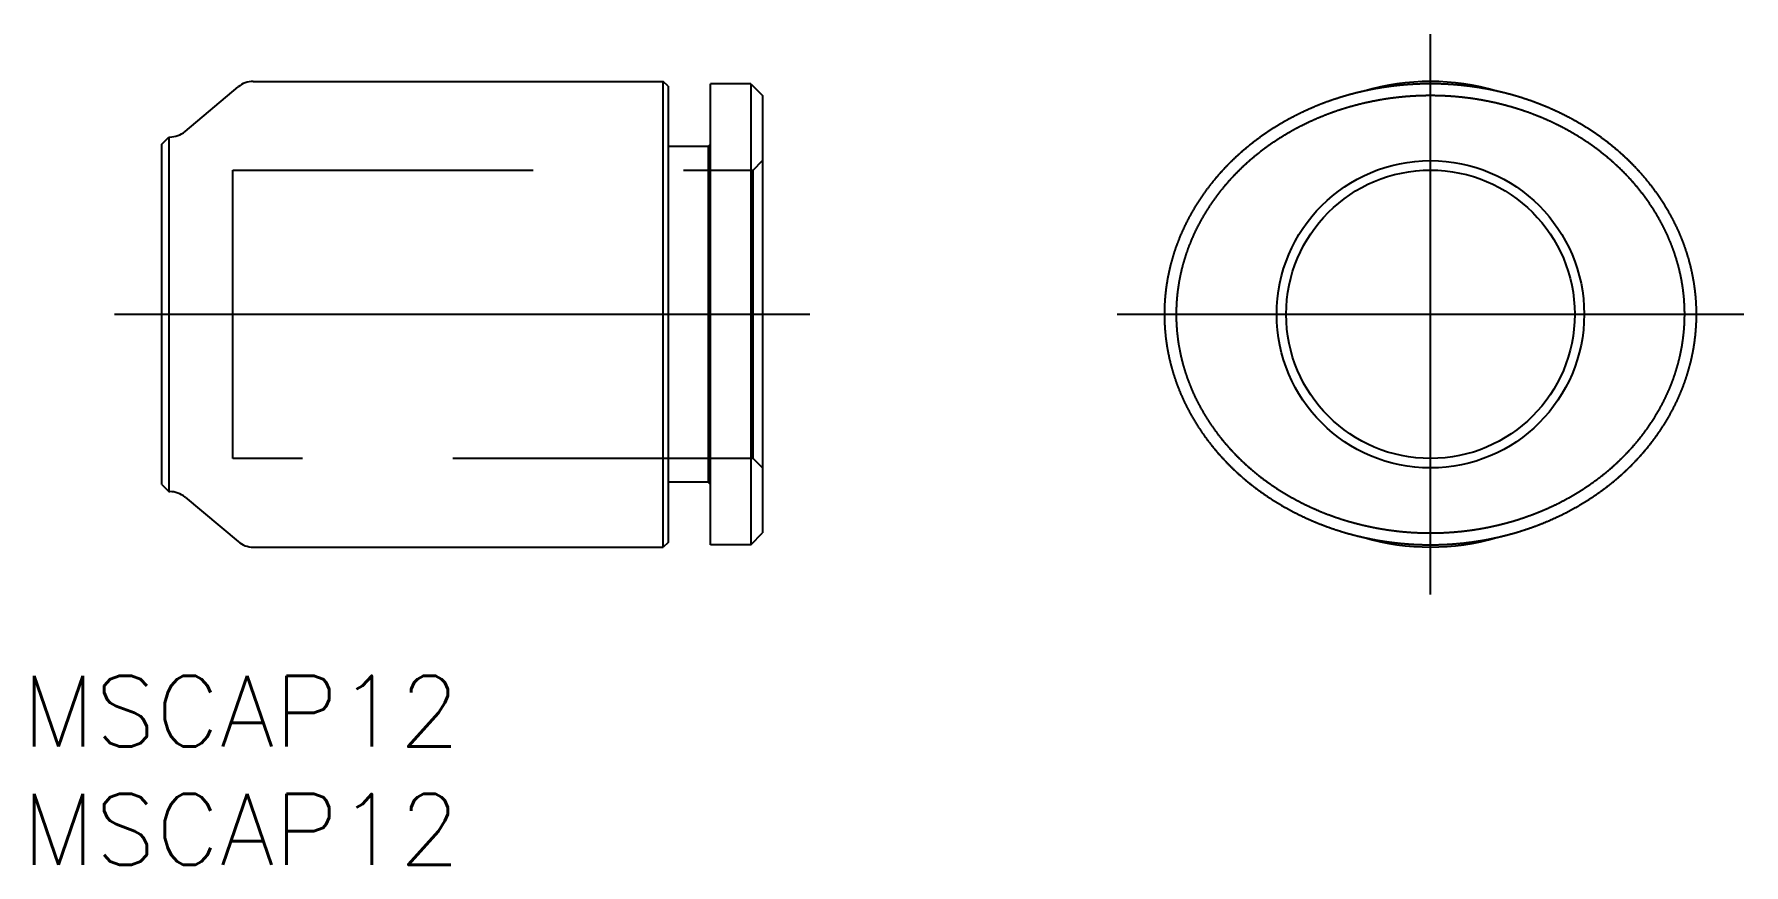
# Model space of a CAD drawing. Extents: x -30.8 to 41.5, y -23.3 to 11.8.
import ezdxf

# ---------------------------------------------------------------- set-up
doc = ezdxf.new("R2010")
doc.units = 0
doc.linetypes.add('CENTER', pattern=[50.8, 31.75, -6.35, 6.35, -6.35])
doc.linetypes.add('DASHED', pattern=[19.05, 12.7, -6.35])
doc.layers.get('0').update_dxf_attribs({"linetype": 'CONTINUOUS'})
doc.layers.add('CENTER', color=1, linetype='CENTER')
doc.styles.get("Standard").update_dxf_attribs({"font": 'txt.shx', "height": 3, "bigfont": 'bigfont.shx'})

msp = doc.modelspace()

# ---------------------------------------------------------------- texts
at = {"color": 7, "linetype": 'CONTINUOUS'}
for p in [(-31.313548, -18.289499), (-31.313548, -23.289499)]:
    msp.add_text('MSCAP12', height=3, dxfattribs=at).set_placement(p)

# ---------------------------------------------------------------- linework, layer by layer
at = {"color": 7, "linetype": 'CONTINUOUS'}
for p, q in [((-24.421161, 7.734026), (-22.178839, 9.615974)), ((-21.535968, 9.85), (-4.2, 9.85)), ((-4.2, -9.85), (-4.2, 9.85)), ((-4, 9.65), (-4.2, 9.85)), ((-4, 9.65), (-4, -9.65)), ((-2.2, -9.75), (-2.2, 9.75)), ((-0.5, 9.75), (-2.2, 9.75)), ((-0.5, 9.75), (-0.5, -9.75)), ((-0.5, 9.75), (0, 9.25)), ((0, 9.25), (0, -9.25)), ((-25.4, 7.2), (-25.1, 7.5)), ((-25.1, 7.5), (-25.1, -7.5)), ((-25.1, 7.5), (-25.064032, 7.5)), ((-25.4, -7.2), (-25.4, 7.2)), ((-2.3, 7.1), (-4, 7.1)), ((-2.3, 7.1), (-2.2, 7.2)), ((-2.3, 7.1), (-2.3, -7.1)), ((-25.4, -7.2), (-25.1, -7.5)), ((-2.3, -7.1), (-4, -7.1)), ((-2.3, -7.1), (-2.2, -7.2)), ((-25.1, -7.5), (-25.064032, -7.5)), ((-24.421161, -7.734026), (-22.178839, -9.615974)), ((-0.5, -9.75), (0, -9.25)), ((-21.535968, -9.85), (-4.2, -9.85)), ((-4, -9.65), (-4.2, -9.85)), ((-0.5, -9.75), (-2.2, -9.75))]:
    msp.add_line(p, q, dxfattribs=at)
at = {"color": 3, "linetype": 'DASHED'}
for p, q in [((-22.4, 6.1), (-0.4, 6.1)), ((-22.4, -6.1), (-22.4, 6.1)), ((-0.4, 6.1), (0, 6.5)), ((-0.4, -6.1), (-0.4, 6.1)), ((-0.4, -6.1), (-22.4, -6.1)), ((0, -6.5), (-0.4, -6.1))]:
    msp.add_line(p, q, dxfattribs=at)
at = {"color": 7}
for points in [[(28.2365, -9.75, 0), (28.2533, -9.74999, 0), (28.2701, -9.74996, 0), (28.2869, -9.74991, 0), (28.3037, -9.74983, 0), (28.3204, -9.74974, 0), (28.3372, -9.74962, 0), (28.354, -9.74949, 0), (28.3707, -9.74933, 0), (28.3874, -9.74915, 0), (28.4042, -9.74895, 0), (28.4209, -9.74873, 0), (28.4377, -9.74849, 0), (28.4544, -9.74822, 0), (28.4712, -9.74794, 0), (28.4879, -9.74763, 0), (28.5046, -9.7473, 0), (28.5214, -9.74695, 0), (28.5381, -9.74657, 0), (28.5549, -9.74618, 0), (28.5716, -9.74576, 0), (28.5884, -9.74532, 0), (28.6052, -9.74486, 0), (28.6219, -9.74438, 0), (28.6387, -9.74387, 0), (28.6555, -9.74334, 0), (28.6723, -9.74279, 0), (28.6891, -9.74221, 0), (28.7059, -9.74162, 0), (28.7227, -9.741, 0), (28.7396, -9.74036, 0), (28.7564, -9.73969, 0), (28.7733, -9.739, 0), (28.7901, -9.73829, 0), (28.807, -9.73756, 0), (28.8239, -9.7368, 0), (28.8408, -9.73602, 0), (28.8577, -9.73522, 0), (28.8747, -9.73439, 0), (28.8916, -9.73354, 0), (28.9086, -9.73266, 0), (28.9256, -9.73177, 0), (28.9426, -9.73084, 0), (28.9597, -9.7299, 0), (28.9767, -9.72893, 0), (28.9938, -9.72794, 0), (29.0109, -9.72692, 0), (29.028, -9.72588, 0), (29.0452, -9.72481, 0), (29.0623, -9.72372, 0), (29.0795, -9.72261, 0), (29.0968, -9.72147, 0), (29.114, -9.72031, 0), (29.1313, -9.71912, 0), (29.1486, -9.71791, 0), (29.1659, -9.71668, 0), (29.1832, -9.71542, 0), (29.2006, -9.71413, 0), (29.218, -9.71282, 0), (29.2355, -9.71149, 0), (29.253, -9.71013, 0), (29.2705, -9.70874, 0), (29.288, -9.70733, 0), (29.3056, -9.7059, 0), (29.3232, -9.70444, 0), (29.3408, -9.70295, 0), (29.3585, -9.70143, 0), (29.3762, -9.69989, 0), (29.394, -9.69832, 0), (29.4118, -9.69672, 0), (29.4296, -9.69509, 0), (29.4474, -9.69344, 0), (29.4653, -9.69175, 0), (29.4833, -9.69004, 0), (29.5013, -9.68829, 0), (29.5193, -9.68652, 0), (29.5374, -9.68472, 0), (29.5555, -9.68288, 0), (29.5737, -9.68102, 0), (29.5919, -9.67912, 0), (29.6101, -9.6772, 0), (29.6284, -9.67524, 0), (29.6468, -9.67324, 0), (29.6651, -9.67122, 0), (29.6836, -9.66916, 0), (29.7021, -9.66707, 0), (29.7206, -9.66495, 0), (29.7392, -9.66279, 0), (29.7578, -9.6606, 0), (29.7765, -9.65837, 0), (29.7953, -9.65611, 0), (29.8141, -9.65382, 0), (29.8329, -9.65148, 0), (29.8519, -9.64912, 0), (29.8708, -9.64671, 0), (29.8898, -9.64427, 0), (29.9089, -9.64179, 0), (29.9281, -9.63928, 0), (29.9473, -9.63673, 0), (29.9665, -9.63414, 0), (29.9858, -9.63151, 0), (30.0052, -9.62884, 0), (30.0247, -9.62614, 0), (30.0442, -9.62339, 0), (30.0637, -9.62061, 0), (30.0834, -9.61778, 0), (30.103, -9.61492, 0), (30.1228, -9.61201, 0), (30.1426, -9.60907, 0), (30.1625, -9.60608, 0), (30.1825, -9.60305, 0), (30.2025, -9.59998, 0), (30.2226, -9.59687, 0), (30.2428, -9.59371, 0), (30.263, -9.59052, 0), (30.2833, -9.58728, 0), (30.3037, -9.58399, 0), (30.3242, -9.58066, 0), (30.3447, -9.57728, 0), (30.3653, -9.57385, 0), (30.386, -9.57037, 0), (30.4067, -9.56685, 0), (30.4275, -9.56327, 0), (30.4484, -9.55965, 0), (30.4693, -9.55598, 0), (30.4903, -9.55227, 0), (30.5114, -9.5485, 0), (30.5326, -9.54468, 0), (30.5538, -9.54082, 0), (30.575, -9.5369, 0), (30.5964, -9.53294, 0), (30.6178, -9.52892, 0), (30.6393, -9.52486, 0), (30.6608, -9.52074, 0), (30.6824, -9.51658, 0), (30.704, -9.51236, 0), (30.7257, -9.50809, 0), (30.7475, -9.50377, 0), (30.7694, -9.49941, 0), (30.7912, -9.49498, 0), (30.8132, -9.49051, 0), (30.8352, -9.48599, 0), (30.8573, -9.48141, 0), (30.8794, -9.47678, 0), (30.9016, -9.4721, 0), (30.9238, -9.46737, 0), (30.9461, -9.46258, 0), (30.9684, -9.45774, 0), (30.9908, -9.45285, 0), (31.0132, -9.44791, 0), (31.0357, -9.44291, 0), (31.0583, -9.43786, 0), (31.0809, -9.43275, 0), (31.1035, -9.42759, 0), (31.1262, -9.42238, 0), (31.149, -9.41711, 0), (31.1718, -9.41178, 0), (31.1946, -9.40641, 0), (31.2175, -9.40097, 0), (31.2404, -9.39548, 0), (31.2634, -9.38994, 0), (31.2864, -9.38434, 0), (31.3095, -9.37869, 0), (31.3326, -9.37298, 0), (31.3558, -9.36721, 0), (31.379, -9.36139, 0), (31.4022, -9.35551, 0), (31.4255, -9.34957, 0), (31.4488, -9.34358, 0), (31.4722, -9.33753, 0), (31.4956, -9.33142, 0), (31.519, -9.32525, 0), (31.5425, -9.31903, 0), (31.566, -9.31275, 0), (31.5895, -9.30641, 0), (31.6131, -9.30002, 0), (31.6368, -9.29356, 0), (31.6604, -9.28705, 0), (31.6841, -9.28048, 0), (31.7078, -9.27385, 0), (31.7316, -9.26716, 0), (31.7554, -9.26041, 0), (31.7792, -9.2536, 0), (31.8031, -9.24673, 0), (31.8269, -9.23981, 0), (31.8508, -9.23282, 0), (31.8748, -9.22577, 0), (31.8988, -9.21866, 0), (31.9228, -9.21149, 0), (31.9468, -9.20426, 0), (31.9708, -9.19697, 0), (31.9949, -9.18962, 0), (32.019, -9.18221, 0), (32.0431, -9.17473, 0), (32.0673, -9.16719, 0), (32.0915, -9.1596, 0), (32.1157, -9.15194, 0), (32.1399, -9.14421, 0), (32.1641, -9.13643, 0), (32.1884, -9.12858, 0), (32.2127, -9.12067, 0), (32.237, -9.1127, 0), (32.2613, -9.10466, 0), (32.2856, -9.09656, 0), (32.31, -9.0884, 0), (32.3344, -9.08017, 0), (32.3588, -9.07188, 0), (32.3832, -9.06352, 0), (32.4076, -9.0551, 0), (32.432, -9.04662, 0), (32.4565, -9.03807, 0), (32.481, -9.02946, 0), (32.5054, -9.02078, 0), (32.5299, -9.01205, 0), (32.5545, -9.00324, 0), (32.579, -8.99438, 0), (32.6035, -8.98545, 0), (32.6281, -8.97645, 0), (32.6526, -8.9674, 0), (32.6772, -8.95827, 0), (32.7018, -8.94909, 0), (32.7264, -8.93983, 0), (32.751, -8.93052, 0), (32.7756, -8.92114, 0), (32.8003, -8.91169, 0), (32.8249, -8.90218, 0), (32.8496, -8.8926, 0), (32.8742, -8.88296, 0), (32.8989, -8.87325, 0), (32.9236, -8.86348, 0), (32.9483, -8.85364, 0), (32.9729, -8.84373, 0), (32.9977, -8.83376, 0), (33.0224, -8.82373, 0), (33.0471, -8.81362, 0), (33.0718, -8.80345, 0), (33.0965, -8.79322, 0), (33.1213, -8.78292, 0), (33.146, -8.77255, 0), (33.1708, -8.76211, 0), (33.1955, -8.75161, 0), (33.2203, -8.74104, 0), (33.245, -8.7304, 0), (33.2698, -8.7197, 0), (33.2946, -8.70893, 0), (33.3193, -8.69809, 0), (33.3441, -8.68718, 0), (33.3689, -8.67621, 0), (33.3937, -8.66517, 0), (33.4184, -8.65406, 0), (33.4432, -8.64288, 0), (33.468, -8.63163, 0), (33.4928, -8.62032, 0), (33.5176, -8.60893, 0), (33.5423, -8.59748, 0), (33.5671, -8.58596, 0), (33.5919, -8.57437, 0), (33.6167, -8.56271, 0), (33.6415, -8.55099, 0), (33.6662, -8.53919, 0), (33.691, -8.52732, 0), (33.7158, -8.51539, 0), (33.7406, -8.50338, 0), (33.7653, -8.49131, 0), (33.7901, -8.47916, 0), (33.8149, -8.46695, 0), (33.8396, -8.45467, 0), (33.8644, -8.44231, 0), (33.8891, -8.42989, 0), (33.9139, -8.41739, 0), (33.9386, -8.40483, 0), (33.9633, -8.39219, 0), (33.988, -8.37948, 0), (34.0128, -8.36671, 0), (34.0375, -8.35386, 0), (34.0622, -8.34094, 0), (34.0869, -8.32795, 0), (34.1116, -8.31489, 0), (34.1362, -8.30175, 0), (34.1609, -8.28855, 0), (34.1856, -8.27527, 0), (34.2102, -8.26192, 0), (34.2348, -8.2485, 0), (34.2595, -8.23501, 0), (34.2841, -8.22144, 0), (34.3087, -8.20781, 0), (34.3333, -8.1941, 0), (34.3579, -8.18032, 0), (34.3824, -8.16647, 0), (34.407, -8.15255, 0), (34.4315, -8.13856, 0), (34.456, -8.12449, 0), (34.4805, -8.11036, 0), (34.505, -8.09615, 0), (34.5295, -8.08187, 0), (34.5539, -8.06753, 0), (34.5784, -8.05311, 0), (34.6028, -8.03862, 0), (34.6272, -8.02406, 0), (34.6516, -8.00943, 0), (34.6759, -7.99473, 0), (34.7003, -7.97996, 0), (34.7246, -7.96512, 0), (34.7489, -7.95021, 0), (34.7731, -7.93523, 0), (34.7974, -7.92018, 0), (34.8216, -7.90506, 0), (34.8458, -7.88987, 0), (34.87, -7.87461, 0), (34.8941, -7.85928, 0), (34.9183, -7.84388, 0), (34.9424, -7.82841, 0), (34.9665, -7.81288, 0), (34.9905, -7.79727, 0), (35.0145, -7.78159, 0), (35.0385, -7.76585, 0), (35.0625, -7.75004, 0), (35.0864, -7.73416, 0), (35.1104, -7.71821, 0), (35.1342, -7.70219, 0), (35.1581, -7.6861, 0), (35.1819, -7.66994, 0), (35.2057, -7.65372, 0), (35.2295, -7.63743, 0), (35.2532, -7.62107, 0), (35.2769, -7.60464, 0), (35.3006, -7.58814, 0), (35.3242, -7.57158, 0), (35.3478, -7.55495, 0), (35.3714, -7.53825, 0), (35.3949, -7.52148, 0), (35.4184, -7.50465, 0), (35.4419, -7.48774, 0), (35.4653, -7.47077, 0), (35.4887, -7.45374, 0), (35.512, -7.43663, 0), (35.5353, -7.41946, 0), (35.5586, -7.40223, 0), (35.5818, -7.38492, 0), (35.605, -7.36755, 0), (35.6282, -7.35011, 0), (35.6513, -7.33261, 0), (35.6744, -7.31504, 0), (35.6974, -7.2974, 0), (35.7204, -7.2797, 0), (35.7434, -7.26193, 0), (35.7663, -7.24409, 0), (35.7891, -7.22619, 0), (35.812, -7.20822, 0), (35.8347, -7.19019, 0), (35.8575, -7.17209, 0), (35.8802, -7.15393, 0), (35.9028, -7.1357, 0), (35.9254, -7.11741, 0), (35.948, -7.09905, 0), (35.9705, -7.08063, 0), (35.9929, -7.06215, 0), (36.0153, -7.04361, 0), (36.0377, -7.025, 0), (36.06, -7.00633, 0), (36.0823, -6.9876, 0), (36.1045, -6.9688, 0), (36.1266, -6.94995, 0), (36.1487, -6.93103, 0), (36.1708, -6.91205, 0), (36.1928, -6.89302, 0), (36.2148, -6.87392, 0), (36.2367, -6.85476, 0), (36.2585, -6.83554, 0), (36.2803, -6.81626, 0), (36.3021, -6.79693, 0), (36.3238, -6.77753, 0), (36.3454, -6.75808, 0), (36.367, -6.73856, 0), (36.3886, -6.71899, 0), (36.41, -6.69936, 0), (36.4315, -6.67968, 0), (36.4528, -6.65993, 0), (36.4741, -6.64013, 0), (36.4954, -6.62028, 0), (36.5166, -6.60037, 0), (36.5377, -6.5804, 0), (36.5588, -6.56037, 0), (36.5798, -6.54029, 0), (36.6008, -6.52016, 0), (36.6217, -6.49997, 0), (36.6425, -6.47972, 0), (36.6633, -6.45943, 0), (36.684, -6.43907, 0), (36.7047, -6.41867, 0), (36.7253, -6.39821, 0), (36.7458, -6.3777, 0), (36.7663, -6.35713, 0), (36.7867, -6.33651, 0), (36.807, -6.31584, 0), (36.8273, -6.29512, 0), (36.8475, -6.27435, 0), (36.8677, -6.25353, 0), (36.8878, -6.23265, 0), (36.9078, -6.21172, 0), (36.9277, -6.19075, 0), (36.9476, -6.16972, 0), (36.9675, -6.14864, 0), (36.9872, -6.12752, 0), (37.0069, -6.10634, 0), (37.0265, -6.08512, 0), (37.0461, -6.06385, 0), (37.0656, -6.04253, 0), (37.085, -6.02116, 0), (37.1043, -5.99974, 0), (37.1236, -5.97828, 0), (37.1428, -5.95677, 0), (37.1619, -5.93522, 0), (37.181, -5.91362, 0), (37.2, -5.89197, 0), (37.2189, -5.87029, 0), (37.2378, -5.84855, 0), (37.2565, -5.82678, 0), (37.2752, -5.80496, 0), (37.2939, -5.7831, 0), (37.3124, -5.7612, 0), (37.3309, -5.73925, 0), (37.3493, -5.71726, 0), (37.3677, -5.69524, 0), (37.3859, -5.67317, 0), (37.4041, -5.65106, 0), (37.4222, -5.62891, 0), (37.4403, -5.60672, 0), (37.4582, -5.58449, 0), (37.4761, -5.56223, 0), (37.494, -5.53992, 0), (37.5117, -5.51758, 0), (37.5294, -5.4952, 0), (37.547, -5.47278, 0), (37.5645, -5.45033, 0), (37.5819, -5.42784, 0), (37.5993, -5.40531, 0), (37.6166, -5.38275, 0), (37.6338, -5.36015, 0), (37.6509, -5.33752, 0), (37.668, -5.31485, 0), (37.685, -5.29215, 0), (37.7019, -5.26942, 0), (37.7187, -5.24665, 0), (37.7354, -5.22385, 0), (37.7521, -5.20102, 0), (37.7687, -5.17816, 0), (37.7852, -5.15526, 0), (37.8017, -5.13234, 0), (37.818, -5.10938, 0), (37.8343, -5.08639, 0), (37.8505, -5.06338, 0), (37.8666, -5.04033, 0), (37.8826, -5.01725, 0), (37.8986, -4.99415, 0), (37.9145, -4.97102, 0), (37.9303, -4.94786, 0), (37.946, -4.92467, 0), (37.9616, -4.90145, 0), (37.9772, -4.87821, 0), (37.9926, -4.85494, 0), (38.008, -4.83165, 0), (38.0233, -4.80833, 0), (38.0386, -4.78498, 0), (38.0537, -4.76161, 0), (38.0688, -4.73822, 0), (38.0837, -4.7148, 0), (38.0986, -4.69136, 0), (38.1134, -4.66789, 0), (38.1282, -4.6444, 0), (38.1428, -4.62089, 0), (38.1574, -4.59735, 0), (38.1719, -4.57378, 0), (38.1863, -4.5502, 0), (38.2006, -4.52658, 0), (38.2149, -4.50295, 0), (38.229, -4.47929, 0), (38.2431, -4.45561, 0), (38.2571, -4.4319, 0), (38.2711, -4.40817, 0), (38.2849, -4.38442, 0), (38.2987, -4.36065, 0), (38.3123, -4.33685, 0), (38.326, -4.31303, 0), (38.3395, -4.28919, 0), (38.3529, -4.26533, 0), (38.3663, -4.24145, 0), (38.3796, -4.21754, 0), (38.3928, -4.19361, 0), (38.4059, -4.16967, 0), (38.4189, -4.1457, 0), (38.4319, -4.12171, 0), (38.4447, -4.0977, 0), (38.4575, -4.07366, 0), (38.4703, -4.04961, 0), (38.4829, -4.02554, 0), (38.4955, -4.00145, 0), (38.5079, -3.97734, 0), (38.5203, -3.95321, 0), (38.5326, -3.92905, 0), (38.5449, -3.90488, 0), (38.557, -3.8807, 0), (38.5691, -3.85649, 0), (38.5811, -3.83226, 0), (38.593, -3.80801, 0), (38.6048, -3.78375, 0), (38.6166, -3.75947, 0), (38.6283, -3.73517, 0), (38.6399, -3.71085, 0), (38.6514, -3.68651, 0), (38.6628, -3.66216, 0), (38.6742, -3.63779, 0), (38.6854, -3.6134, 0), (38.6966, -3.58899, 0), (38.7077, -3.56457, 0), (38.7188, -3.54013, 0), (38.7297, -3.51568, 0), (38.7406, -3.4912, 0), (38.7514, -3.46671, 0), (38.7621, -3.44221, 0), (38.7727, -3.41769, 0), (38.7833, -3.39315, 0), (38.7938, -3.3686, 0), (38.8042, -3.34404, 0), (38.8145, -3.31945, 0), (38.8247, -3.29486, 0), (38.8349, -3.27024, 0), (38.8449, -3.24562, 0), (38.8549, -3.22098, 0), (38.8648, -3.19632, 0), (38.8747, -3.17165, 0), (38.8844, -3.14697, 0), (38.8941, -3.12227, 0), (38.9037, -3.09756, 0), (38.9132, -3.07283, 0), (38.9227, -3.0481, 0), (38.932, -3.02334, 0), (38.9413, -2.99858, 0), (38.9505, -2.9738, 0), (38.9596, -2.94901, 0), (38.9687, -2.9242, 0), (38.9776, -2.89939, 0), (38.9865, -2.87456, 0), (38.9953, -2.84972, 0), (39.004, -2.82486, 0), (39.0127, -2.8, 0), (39.0212, -2.77512, 0), (39.0297, -2.75023, 0), (39.0381, -2.72532, 0), (39.0464, -2.70041, 0), (39.0547, -2.67548, 0), (39.0629, -2.65055, 0), (39.071, -2.6256, 0), (39.079, -2.60064, 0), (39.0869, -2.57567, 0), (39.0948, -2.55069, 0), (39.1025, -2.5257, 0), (39.1102, -2.5007, 0), (39.1178, -2.47568, 0), (39.1254, -2.45066, 0), (39.1328, -2.42563, 0), (39.1402, -2.40058, 0), (39.1475, -2.37553, 0), (39.1547, -2.35047, 0), (39.1619, -2.3254, 0), (39.169, -2.30031, 0), (39.1759, -2.27522, 0), (39.1829, -2.25012, 0), (39.1897, -2.22501, 0), (39.1964, -2.1999, 0), (39.2031, -2.17477, 0), (39.2097, -2.14963, 0), (39.2162, -2.12449, 0), (39.2227, -2.09934, 0), (39.229, -2.07418, 0), (39.2353, -2.04901, 0), (39.2415, -2.02383, 0), (39.2476, -1.99864, 0), (39.2537, -1.97345, 0), (39.2597, -1.94825, 0), (39.2655, -1.92304, 0), (39.2714, -1.89783, 0), (39.2771, -1.87261, 0), (39.2828, -1.84738, 0), (39.2883, -1.82214, 0), (39.2938, -1.7969, 0), (39.2993, -1.77165, 0), (39.3046, -1.7464, 0), (39.3099, -1.72113, 0), (39.3151, -1.69586, 0), (39.3202, -1.67059, 0), (39.3252, -1.64531, 0), (39.3302, -1.62002, 0), (39.335, -1.59473, 0), (39.3398, -1.56943, 0), (39.3446, -1.54413, 0), (39.3492, -1.51882, 0), (39.3538, -1.4935, 0), (39.3583, -1.46818, 0), (39.3627, -1.44286, 0), (39.367, -1.41752, 0), (39.3713, -1.39219, 0), (39.3755, -1.36685, 0), (39.3796, -1.3415, 0), (39.3836, -1.31615, 0), (39.3875, -1.29079, 0), (39.3914, -1.26543, 0), (39.3952, -1.24007, 0), (39.3989, -1.2147, 0), (39.4025, -1.18932, 0), (39.4061, -1.16394, 0), (39.4096, -1.13856, 0), (39.413, -1.11318, 0), (39.4163, -1.08778, 0), (39.4196, -1.06239, 0), (39.4227, -1.03699, 0), (39.4258, -1.01159, 0), (39.4289, -0.986185, 0), (39.4318, -0.960777, 0), (39.4347, -0.935365, 0), (39.4375, -0.909949, 0), (39.4402, -0.884531, 0), (39.4428, -0.859109, 0), (39.4454, -0.833684, 0), (39.4478, -0.808257, 0), (39.4502, -0.782826, 0), (39.4526, -0.757393, 0), (39.4548, -0.731958, 0), (39.457, -0.70652, 0), (39.4591, -0.681079, 0), (39.4611, -0.655637, 0), (39.463, -0.630192, 0), (39.4649, -0.604745, 0), (39.4667, -0.579296, 0), (39.4684, -0.553845, 0), (39.47, -0.528392, 0), (39.4716, -0.502937, 0), (39.473, -0.477481, 0), (39.4744, -0.452024, 0), (39.4758, -0.426565, 0), (39.477, -0.401104, 0), (39.4782, -0.375643, 0), (39.4793, -0.35018, 0), (39.4803, -0.324717, 0), (39.4812, -0.299252, 0), (39.4821, -0.273787, 0), (39.4829, -0.248321, 0), (39.4836, -0.222854, 0), (39.4842, -0.197386, 0), (39.4848, -0.171917, 0), (39.4853, -0.146446, 0), (39.4857, -0.120975, 0), (39.486, -0.095502, 0), (39.4862, -0.070029, 0), (39.4864, -0.044556, 0), (39.4865, -0.019082, 0), (39.4865, 0.006392, 0), (39.4865, 0.031865, 0), (39.4863, 0.057339, 0), (39.4861, 0.082812, 0), (39.4858, 0.108284, 0), (39.4855, 0.133755, 0), (39.485, 0.159225, 0), (39.4845, 0.184694, 0), (39.4839, 0.210162, 0), (39.4832, 0.235628, 0), (39.4825, 0.261091, 0), (39.4817, 0.286553, 0), (39.4808, 0.312013, 0), (39.4798, 0.33747, 0), (39.4787, 0.362925, 0), (39.4776, 0.388377, 0), (39.4764, 0.413826, 0), (39.4751, 0.439271, 0), (39.4737, 0.464713, 0), (39.4723, 0.490152, 0), (39.4708, 0.515587, 0), (39.4692, 0.541018, 0), (39.4675, 0.566444, 0), (39.4658, 0.591867, 0), (39.4639, 0.617285, 0), (39.462, 0.642698, 0), (39.4601, 0.668106, 0), (39.458, 0.693509, 0), (39.4559, 0.718907, 0), (39.4537, 0.744299, 0), (39.4514, 0.769686, 0), (39.4491, 0.795066, 0), (39.4466, 0.820441, 0), (39.4441, 0.845809, 0), (39.4415, 0.871171, 0), (39.4389, 0.896526, 0), (39.4361, 0.921874, 0), (39.4333, 0.947216, 0), (39.4304, 0.97255, 0), (39.4275, 0.997876, 0), (39.4244, 1.0232, 0), (39.4213, 1.04851, 0), (39.4181, 1.07381, 0), (39.4148, 1.0991, 0), (39.4115, 1.12439, 0), (39.4081, 1.14967, 0), (39.4046, 1.17494, 0), (39.401, 1.2002, 0), (39.3973, 1.22545, 0), (39.3936, 1.25069, 0), (39.3898, 1.27592, 0), (39.3859, 1.30115, 0), (39.382, 1.32636, 0), (39.3779, 1.35156, 0), (39.3738, 1.37675, 0), (39.3696, 1.40193, 0), (39.3654, 1.4271, 0), (39.361, 1.45226, 0), (39.3566, 1.47741, 0), (39.3521, 1.50254, 0), (39.3476, 1.52766, 0), (39.3429, 1.55277, 0), (39.3382, 1.57787, 0), (39.3334, 1.60295, 0), (39.3286, 1.62802, 0), (39.3236, 1.65308, 0), (39.3186, 1.67812, 0), (39.3135, 1.70315, 0), (39.3084, 1.72817, 0), (39.3031, 1.75317, 0), (39.2978, 1.77816, 0), (39.2924, 1.80313, 0), (39.287, 1.82809, 0), (39.2815, 1.85303, 0), (39.2758, 1.87796, 0), (39.2702, 1.90287, 0), (39.2644, 1.92776, 0), (39.2586, 1.95264, 0), (39.2527, 1.97751, 0), (39.2467, 2.00235, 0), (39.2406, 2.02718, 0), (39.2345, 2.05199, 0), (39.2283, 2.07679, 0), (39.222, 2.10156, 0), (39.2157, 2.12632, 0), (39.2093, 2.15106, 0), (39.2028, 2.17579, 0), (39.1962, 2.20049, 0), (39.1896, 2.22517, 0), (39.1829, 2.24984, 0), (39.1761, 2.27449, 0), (39.1692, 2.29911, 0), (39.1623, 2.32372, 0), (39.1553, 2.34831, 0), (39.1482, 2.37288, 0), (39.1411, 2.39743, 0), (39.1339, 2.42195, 0), (39.1266, 2.44646, 0), (39.1192, 2.47094, 0), (39.1118, 2.49541, 0), (39.1043, 2.51985, 0), (39.0967, 2.54427, 0), (39.0891, 2.56866, 0), (39.0814, 2.59304, 0), (39.0736, 2.61739, 0), (39.0657, 2.64172, 0), (39.0578, 2.66603, 0), (39.0498, 2.69031, 0), (39.0417, 2.71457, 0), (39.0336, 2.73881, 0), (39.0254, 2.76302, 0), (39.0171, 2.78721, 0), (39.0087, 2.81137, 0), (39.0003, 2.83551, 0), (38.9918, 2.85963, 0), (38.9832, 2.88372, 0), (38.9746, 2.90778, 0), (38.9659, 2.93182, 0), (38.9571, 2.95583, 0), (38.9483, 2.97982, 0), (38.9393, 3.00377, 0), (38.9304, 3.02771, 0), (38.9213, 3.05161, 0), (38.9122, 3.07549, 0), (38.903, 3.09934, 0), (38.8937, 3.12317, 0), (38.8844, 3.14696, 0), (38.875, 3.17073, 0), (38.8656, 3.19447, 0), (38.856, 3.21819, 0), (38.8464, 3.24187, 0), (38.8368, 3.26553, 0), (38.827, 3.28915, 0), (38.8172, 3.31275, 0), (38.8074, 3.33632, 0), (38.7974, 3.35986, 0), (38.7874, 3.38337, 0), (38.7774, 3.40685, 0), (38.7672, 3.4303, 0), (38.757, 3.45372, 0), (38.7468, 3.47711, 0), (38.7364, 3.50047, 0), (38.726, 3.52379, 0), (38.7156, 3.54709, 0), (38.7051, 3.57036, 0), (38.6945, 3.59359, 0), (38.6838, 3.6168, 0), (38.6731, 3.63997, 0), (38.6623, 3.66311, 0), (38.6515, 3.68621, 0), (38.6406, 3.70929, 0), (38.6296, 3.73233, 0), (38.6185, 3.75534, 0), (38.6074, 3.77832, 0), (38.5963, 3.80126, 0), (38.585, 3.82417, 0), (38.5737, 3.84705, 0), (38.5624, 3.86989, 0), (38.551, 3.8927, 0), (38.5395, 3.91547, 0), (38.5279, 3.93821, 0), (38.5163, 3.96092, 0), (38.5047, 3.98359, 0), (38.4929, 4.00622, 0), (38.4812, 4.02882, 0), (38.4693, 4.05139, 0), (38.4574, 4.07392, 0), (38.4454, 4.09641, 0), (38.4334, 4.11887, 0), (38.4213, 4.14129, 0), (38.4091, 4.16368, 0), (38.3969, 4.18603, 0), (38.3846, 4.20834, 0), (38.3723, 4.23062, 0), (38.3599, 4.25285, 0), (38.3474, 4.27505, 0), (38.3349, 4.29722, 0), (38.3224, 4.31934, 0), (38.3097, 4.34143, 0), (38.297, 4.36348, 0), (38.2843, 4.38549, 0), (38.2715, 4.40746, 0), (38.2586, 4.42939, 0), (38.2457, 4.45128, 0), (38.2327, 4.47313, 0), (38.2197, 4.49495, 0), (38.2066, 4.51672, 0), (38.1934, 4.53846, 0), (38.1802, 4.56016, 0), (38.167, 4.58181, 0), (38.1536, 4.60343, 0), (38.1403, 4.62501, 0), (38.1268, 4.64655, 0), (38.1133, 4.66805, 0), (38.0998, 4.68951, 0), (38.0862, 4.71093, 0), (38.0725, 4.73231, 0), (38.0588, 4.75365, 0), (38.0451, 4.77495, 0), (38.0312, 4.79621, 0), (38.0174, 4.81743, 0), (38.0034, 4.83861, 0), (37.9895, 4.85975, 0), (37.9754, 4.88085, 0), (37.9613, 4.9019, 0), (37.9472, 4.92292, 0), (37.933, 4.9439, 0), (37.9187, 4.96484, 0), (37.9044, 4.98573, 0), (37.8901, 5.00659, 0), (37.8757, 5.0274, 0), (37.8612, 5.04818, 0), (37.8467, 5.06891, 0), (37.8321, 5.0896, 0), (37.8175, 5.11025, 0), (37.8028, 5.13086, 0), (37.7881, 5.15143, 0), (37.7733, 5.17196, 0), (37.7585, 5.19245, 0), (37.7436, 5.21289, 0), (37.7286, 5.23329, 0), (37.7137, 5.25365, 0), (37.6986, 5.27397, 0), (37.6835, 5.29425, 0), (37.6684, 5.31449, 0), (37.6532, 5.33468, 0), (37.638, 5.35484, 0), (37.6227, 5.37495, 0), (37.6073, 5.39501, 0), (37.5919, 5.41504, 0), (37.5765, 5.43502, 0), (37.561, 5.45497, 0), (37.5455, 5.47487, 0), (37.5299, 5.49472, 0), (37.5142, 5.51454, 0), (37.4986, 5.53431, 0), (37.4828, 5.55404, 0), (37.467, 5.57372, 0), (37.4512, 5.59337, 0), (37.4353, 5.61297, 0), (37.4194, 5.63253, 0), (37.4034, 5.65204, 0), (37.3874, 5.67152, 0), (37.3713, 5.69095, 0), (37.3552, 5.71034, 0), (37.339, 5.72968, 0), (37.3228, 5.74898, 0), (37.3065, 5.76825, 0), (37.2902, 5.78746, 0), (37.2738, 5.80664, 0), (37.2574, 5.82577, 0), (37.241, 5.84486, 0), (37.2245, 5.86391, 0), (37.2079, 5.88292, 0), (37.1913, 5.90188, 0), (37.1747, 5.9208, 0), (37.158, 5.93968, 0), (37.1413, 5.95851, 0), (37.1245, 5.9773, 0), (37.1077, 5.99605, 0), (37.0908, 6.01475, 0), (37.0739, 6.03341, 0), (37.0569, 6.05203, 0), (37.0399, 6.07061, 0), (37.0228, 6.08914, 0), (37.0057, 6.10763, 0), (36.9886, 6.12607, 0), (36.9714, 6.14448, 0), (36.9541, 6.16284, 0), (36.9369, 6.18115, 0), (36.9195, 6.19942, 0), (36.9022, 6.21765, 0), (36.8848, 6.23584, 0), (36.8673, 6.25398, 0), (36.8498, 6.27208, 0), (36.8322, 6.29013, 0), (36.8147, 6.30814, 0), (36.797, 6.32611, 0), (36.7793, 6.34403, 0), (36.7616, 6.36191, 0), (36.7439, 6.37975, 0), (36.7261, 6.39754, 0), (36.7082, 6.41529, 0), (36.6903, 6.43299, 0), (36.6724, 6.45065, 0), (36.6544, 6.46826, 0), (36.6364, 6.48584, 0), (36.6183, 6.50336, 0), (36.6002, 6.52085, 0), (36.5821, 6.53828, 0), (36.5639, 6.55568, 0), (36.5457, 6.57303, 0), (36.5274, 6.59034, 0), (36.5091, 6.6076, 0), (36.4907, 6.62481, 0), (36.4723, 6.64199, 0), (36.4539, 6.65911, 0), (36.4354, 6.6762, 0), (36.4169, 6.69324, 0), (36.3983, 6.71023, 0), (36.3797, 6.72718, 0), (36.3611, 6.74409, 0), (36.3424, 6.76095, 0), (36.3237, 6.77776, 0), (36.305, 6.79453, 0), (36.2862, 6.81126, 0), (36.2673, 6.82794, 0), (36.2484, 6.84457, 0), (36.2295, 6.86116, 0), (36.2106, 6.87771, 0), (36.1916, 6.89421, 0), (36.1726, 6.91067, 0), (36.1535, 6.92708, 0), (36.1344, 6.94344, 0), (36.1152, 6.95976, 0), (36.096, 6.97603, 0), (36.0768, 6.99226, 0), (36.0576, 7.00844, 0), (36.0383, 7.02458, 0), (36.0189, 7.04067, 0), (35.9995, 7.05672, 0), (35.9801, 7.07272, 0), (35.9607, 7.08868, 0), (35.9412, 7.10459, 0), (35.9217, 7.12045, 0), (35.9021, 7.13627, 0), (35.8825, 7.15204, 0), (35.8629, 7.16777, 0), (35.8432, 7.18345, 0), (35.8235, 7.19908, 0), (35.8038, 7.21467, 0), (35.784, 7.23021, 0), (35.7642, 7.24571, 0), (35.7443, 7.26116, 0), (35.7244, 7.27656, 0), (35.7045, 7.29192, 0), (35.6846, 7.30723, 0), (35.6646, 7.3225, 0), (35.6446, 7.33772, 0), (35.6245, 7.35289, 0), (35.6044, 7.36802, 0), (35.5843, 7.3831, 0), (35.5641, 7.39813, 0), (35.5439, 7.41312, 0), (35.5237, 7.42806, 0), (35.5034, 7.44296, 0), (35.4832, 7.45781, 0), (35.4628, 7.47261, 0), (35.4425, 7.48736, 0), (35.4221, 7.50207, 0), (35.4016, 7.51673, 0), (35.3812, 7.53135, 0), (35.3607, 7.54591, 0), (35.3402, 7.56044, 0), (35.3196, 7.57491, 0), (35.299, 7.58934, 0), (35.2784, 7.60372, 0), (35.2577, 7.61805, 0), (35.237, 7.63234, 0), (35.2163, 7.64658, 0), (35.1956, 7.66077, 0), (35.1748, 7.67491, 0), (35.154, 7.68901, 0), (35.1331, 7.70306, 0), (35.1123, 7.71707, 0), (35.0914, 7.73102, 0), (35.0704, 7.74493, 0), (35.0495, 7.75879, 0), (35.0285, 7.77261, 0), (35.0075, 7.78637, 0), (34.9864, 7.80009, 0), (34.9653, 7.81376, 0), (34.9442, 7.82739, 0), (34.9231, 7.84096, 0), (34.9019, 7.85449, 0), (34.8807, 7.86797, 0), (34.8595, 7.88141, 0), (34.8382, 7.89479, 0), (34.8169, 7.90813, 0), (34.7956, 7.92142, 0), (34.7742, 7.93466, 0), (34.7529, 7.94785, 0), (34.7315, 7.961, 0), (34.71, 7.9741, 0), (34.6886, 7.98715, 0), (34.6671, 8.00015, 0), (34.6456, 8.0131, 0), (34.6241, 8.02601, 0), (34.6025, 8.03886, 0), (34.5809, 8.05167, 0), (34.5593, 8.06443, 0), (34.5377, 8.07714, 0), (34.516, 8.08981, 0), (34.4943, 8.10243, 0), (34.4726, 8.11499, 0), (34.4508, 8.12751, 0), (34.4291, 8.13998, 0), (34.4073, 8.15241, 0), (34.3854, 8.16478, 0), (34.3636, 8.17711, 0), (34.3417, 8.18939, 0), (34.3198, 8.20162, 0), (34.2979, 8.2138, 0), (34.2759, 8.22594, 0), (34.254, 8.23802, 0), (34.232, 8.25006, 0), (34.21, 8.26205, 0), (34.1879, 8.27399, 0), (34.1658, 8.28588, 0), (34.1437, 8.29773, 0), (34.1216, 8.30952, 0), (34.0995, 8.32127, 0), (34.0773, 8.33297, 0), (34.0551, 8.34462, 0), (34.0329, 8.35622, 0), (34.0107, 8.36778, 0), (33.9884, 8.37928, 0), (33.9662, 8.39074, 0), (33.9438, 8.40215, 0), (33.9215, 8.41351, 0), (33.8992, 8.42482, 0), (33.8768, 8.43608, 0), (33.8544, 8.4473, 0), (33.832, 8.45847, 0), (33.8096, 8.46958, 0), (33.7871, 8.48065, 0), (33.7646, 8.49168, 0), (33.7421, 8.50265, 0), (33.7196, 8.51357, 0), (33.6971, 8.52445, 0), (33.6745, 8.53527, 0), (33.6519, 8.54605, 0), (33.6293, 8.55678, 0), (33.6067, 8.56747, 0), (33.584, 8.5781, 0), (33.5614, 8.58868, 0), (33.5387, 8.59922, 0), (33.516, 8.60971, 0), (33.4933, 8.62014, 0), (33.4705, 8.63053, 0), (33.4478, 8.64088, 0), (33.425, 8.65117, 0), (33.4022, 8.66141, 0), (33.3793, 8.67161, 0), (33.3565, 8.68175, 0), (33.3336, 8.69185, 0), (33.3108, 8.7019, 0), (33.2879, 8.7119, 0), (33.265, 8.72185, 0), (33.242, 8.73176, 0), (33.2191, 8.74161, 0), (33.1961, 8.75142, 0), (33.1731, 8.76118, 0), (33.1501, 8.77089, 0), (33.1271, 8.78055, 0), (33.104, 8.79016, 0), (33.081, 8.79973, 0), (33.0579, 8.80924, 0), (33.0348, 8.81871, 0), (33.0117, 8.82813, 0), (32.9885, 8.83751, 0), (32.9654, 8.84683, 0), (32.9422, 8.85611, 0), (32.919, 8.86533, 0), (32.8958, 8.87451, 0), (32.8726, 8.88365, 0), (32.8493, 8.89273, 0), (32.8261, 8.90176, 0), (32.8028, 8.91075, 0), (32.7795, 8.91969, 0), (32.7562, 8.92858, 0), (32.7329, 8.93742, 0), (32.7095, 8.94622, 0), (32.6862, 8.95496, 0), (32.6628, 8.96366, 0), (32.6394, 8.97231, 0), (32.616, 8.98091, 0), (32.5925, 8.98947, 0), (32.5691, 8.99797, 0), (32.5456, 9.00643, 0), (32.5222, 9.01484, 0), (32.4987, 9.0232, 0), (32.4752, 9.03151, 0), (32.4516, 9.03978, 0), (32.4281, 9.048, 0), (32.4046, 9.05617, 0), (32.381, 9.06429, 0), (32.3574, 9.07236, 0), (32.3338, 9.08039, 0), (32.3102, 9.08836, 0), (32.2866, 9.09629, 0), (32.2629, 9.10417, 0), (32.2392, 9.11201, 0), (32.2156, 9.11979, 0), (32.1919, 9.12753, 0), (32.1682, 9.13522, 0), (32.1445, 9.14286, 0), (32.1207, 9.15045, 0), (32.097, 9.158, 0), (32.0732, 9.1655, 0), (32.0494, 9.17295, 0), (32.0256, 9.18035, 0), (32.0018, 9.1877, 0), (31.978, 9.19501, 0), (31.9542, 9.20226, 0), (31.9303, 9.20947, 0), (31.9065, 9.21664, 0), (31.8826, 9.22375, 0), (31.8587, 9.23082, 0), (31.8348, 9.23783, 0), (31.8109, 9.2448, 0), (31.787, 9.25173, 0), (31.763, 9.2586, 0), (31.7391, 9.26543, 0), (31.7151, 9.27221, 0), (31.6911, 9.27894, 0), (31.6671, 9.28562, 0), (31.6431, 9.29226, 0), (31.6191, 9.29885, 0), (31.5951, 9.30539, 0), (31.571, 9.31188, 0), (31.547, 9.31832, 0), (31.5229, 9.32472, 0), (31.4988, 9.33107, 0), (31.4747, 9.33737, 0), (31.4506, 9.34362, 0), (31.4265, 9.34983, 0), (31.4024, 9.35599, 0), (31.3782, 9.3621, 0), (31.3541, 9.36816, 0), (31.3299, 9.37417, 0), (31.3057, 9.38014, 0), (31.2816, 9.38606, 0), (31.2574, 9.39193, 0), (31.2332, 9.39775, 0), (31.2089, 9.40353, 0), (31.1847, 9.40926, 0), (31.1605, 9.41494, 0), (31.1362, 9.42057, 0), (31.112, 9.42615, 0), (31.0877, 9.43169, 0), (31.0634, 9.43718, 0), (31.0391, 9.44262, 0), (31.0148, 9.44801, 0), (30.9905, 9.45336, 0), (30.9662, 9.45866, 0), (30.9418, 9.46391, 0), (30.9175, 9.46911, 0), (30.8931, 9.47426, 0), (30.8688, 9.47937, 0), (30.8444, 9.48443, 0), (30.82, 9.48944, 0), (30.7956, 9.4944, 0), (30.7712, 9.49932, 0), (30.7468, 9.50419, 0), (30.7224, 9.50901, 0), (30.6979, 9.51378, 0), (30.6735, 9.5185, 0), (30.6491, 9.52318, 0), (30.6246, 9.52781, 0), (30.6001, 9.53239, 0), (30.5757, 9.53692, 0), (30.5512, 9.54141, 0), (30.5267, 9.54585, 0), (30.5022, 9.55024, 0), (30.4777, 9.55458, 0), (30.4531, 9.55888, 0), (30.4286, 9.56312, 0), (30.4041, 9.56732, 0), (30.3795, 9.57147, 0), (30.355, 9.57558, 0), (30.3304, 9.57963, 0), (30.3059, 9.58364, 0), (30.2813, 9.5876, 0), (30.2567, 9.59152, 0), (30.2321, 9.59538, 0), (30.2075, 9.5992, 0), (30.1829, 9.60297, 0), (30.1583, 9.60669, 0), (30.1337, 9.61036, 0), (30.1091, 9.61399, 0), (30.0845, 9.61757, 0), (30.0598, 9.6211, 0), (30.0352, 9.62459, 0), (30.0105, 9.62802, 0), (29.9859, 9.63141, 0), (29.9612, 9.63475, 0), (29.9365, 9.63804, 0), (29.9119, 9.64129, 0), (29.8872, 9.64448, 0), (29.8625, 9.64763, 0), (29.8378, 9.65073, 0), (29.8131, 9.65379, 0), (29.7884, 9.65679, 0), (29.7637, 9.65975, 0), (29.7389, 9.66266, 0), (29.7142, 9.66553, 0), (29.6895, 9.66834, 0), (29.6648, 9.67111, 0), (29.64, 9.67383, 0), (29.6153, 9.6765, 0), (29.5905, 9.67913, 0), (29.5658, 9.6817, 0), (29.541, 9.68423, 0), (29.5162, 9.68672, 0), (29.4915, 9.68915, 0), (29.4667, 9.69154, 0), (29.4419, 9.69387, 0), (29.4171, 9.69616, 0), (29.3923, 9.69841, 0), (29.3676, 9.7006, 0), (29.3428, 9.70275, 0), (29.318, 9.70485, 0), (29.2932, 9.7069, 0), (29.2683, 9.70891, 0), (29.2435, 9.71086, 0), (29.2187, 9.71277, 0), (29.1939, 9.71463, 0), (29.1691, 9.71645, 0), (29.1443, 9.71821, 0), (29.1194, 9.71993, 0), (29.0946, 9.7216, 0), (29.0698, 9.72322, 0), (29.0449, 9.7248, 0), (29.0201, 9.72632, 0), (28.9952, 9.7278, 0), (28.9704, 9.72923, 0), (28.9455, 9.73062, 0), (28.9207, 9.73195, 0), (28.8958, 9.73324, 0), (28.871, 9.73448, 0), (28.8461, 9.73568, 0), (28.8212, 9.73682, 0), (28.7964, 9.73792, 0), (28.7715, 9.73897, 0), (28.7466, 9.73997, 0), (28.7218, 9.74093, 0), (28.6969, 9.74183, 0), (28.672, 9.74269, 0), (28.6471, 9.7435, 0), (28.6223, 9.74427, 0), (28.5974, 9.74498, 0), (28.5725, 9.74565, 0), (28.5476, 9.74627, 0), (28.5227, 9.74684, 0), (28.4979, 9.74737, 0), (28.473, 9.74785, 0), (28.4481, 9.74828, 0), (28.4232, 9.74866, 0), (28.3983, 9.74899, 0), (28.3734, 9.74928, 0), (28.3485, 9.74952, 0), (28.3237, 9.74971, 0), (28.2988, 9.74985, 0), (28.2739, 9.74995, 0), (28.249, 9.74999, 0), (28.2241, 9.74999, 0), (28.1992, 9.74995, 0), (28.1743, 9.74985, 0), (28.1494, 9.74971, 0), (28.1245, 9.74952, 0), (28.0997, 9.74928, 0), (28.0748, 9.74899, 0), (28.0499, 9.74866, 0), (28.025, 9.74828, 0), (28.0001, 9.74785, 0), (27.9752, 9.74737, 0), (27.9503, 9.74684, 0), (27.9255, 9.74627, 0), (27.9006, 9.74565, 0), (27.8757, 9.74498, 0), (27.8508, 9.74427, 0), (27.8259, 9.7435, 0), (27.8011, 9.74269, 0), (27.7762, 9.74183, 0), (27.7513, 9.74093, 0), (27.7264, 9.73997, 0), (27.7016, 9.73897, 0), (27.6767, 9.73792, 0), (27.6518, 9.73682, 0), (27.627, 9.73568, 0), (27.6021, 9.73448, 0), (27.5773, 9.73324, 0), (27.5524, 9.73196, 0), (27.5276, 9.73062, 0), (27.5027, 9.72924, 0), (27.4779, 9.7278, 0), (27.453, 9.72632, 0), (27.4282, 9.7248, 0), (27.4033, 9.72322, 0), (27.3785, 9.7216, 0), (27.3537, 9.71993, 0), (27.3288, 9.71821, 0), (27.304, 9.71645, 0), (27.2792, 9.71463, 0), (27.2544, 9.71277, 0), (27.2295, 9.71086, 0), (27.2047, 9.70891, 0), (27.1799, 9.7069, 0), (27.1551, 9.70485, 0), (27.1303, 9.70275, 0), (27.1055, 9.7006, 0), (27.0807, 9.69841, 0), (27.0559, 9.69617, 0), (27.0312, 9.69387, 0), (27.0064, 9.69154, 0), (26.9816, 9.68915, 0), (26.9568, 9.68672, 0), (26.9321, 9.68424, 0), (26.9073, 9.68171, 0), (26.8826, 9.67913, 0), (26.8578, 9.6765, 0), (26.8331, 9.67383, 0), (26.8083, 9.67111, 0), (26.7836, 9.66834, 0), (26.7589, 9.66553, 0), (26.7341, 9.66267, 0), (26.7094, 9.65975, 0), (26.6847, 9.6568, 0), (26.66, 9.65379, 0), (26.6353, 9.65074, 0), (26.6106, 9.64763, 0), (26.5859, 9.64448, 0), (26.5612, 9.64129, 0), (26.5366, 9.63804, 0), (26.5119, 9.63475, 0), (26.4872, 9.63141, 0), (26.4626, 9.62802, 0), (26.4379, 9.62458, 0), (26.4133, 9.6211, 0), (26.3886, 9.61757, 0), (26.364, 9.61399, 0), (26.3394, 9.61036, 0), (26.3148, 9.60669, 0), (26.2902, 9.60297, 0), (26.2655, 9.5992, 0), (26.241, 9.59538, 0), (26.2164, 9.59151, 0), (26.1918, 9.5876, 0), (26.1672, 9.58364, 0), (26.1426, 9.57963, 0), (26.1181, 9.57557, 0), (26.0935, 9.57147, 0), (26.069, 9.56732, 0), (26.0445, 9.56312, 0), (26.0199, 9.55887, 0), (25.9954, 9.55458, 0), (25.9709, 9.55023, 0), (25.9464, 9.54584, 0), (25.9219, 9.54141, 0), (25.8974, 9.53692, 0), (25.873, 9.53239, 0), (25.8485, 9.5278, 0), (25.824, 9.52318, 0), (25.7996, 9.5185, 0), (25.7751, 9.51377, 0), (25.7507, 9.509, 0), (25.7263, 9.50418, 0), (25.7019, 9.49931, 0), (25.6775, 9.4944, 0), (25.6531, 9.48944, 0), (25.6287, 9.48442, 0), (25.6043, 9.47937, 0), (25.58, 9.47426, 0), (25.5556, 9.46911, 0), (25.5313, 9.4639, 0), (25.5069, 9.45865, 0), (25.4826, 9.45336, 0), (25.4583, 9.44801, 0), (25.434, 9.44262, 0), (25.4097, 9.43718, 0), (25.3854, 9.43169, 0), (25.3611, 9.42615, 0), (25.3369, 9.42057, 0), (25.3126, 9.41494, 0), (25.2884, 9.40926, 0), (25.2641, 9.40353, 0), (25.2399, 9.39776, 0), (25.2157, 9.39193, 0), (25.1915, 9.38606, 0), (25.1673, 9.38014, 0), (25.1432, 9.37418, 0), (25.119, 9.36816, 0), (25.0948, 9.3621, 0), (25.0707, 9.35599, 0), (25.0466, 9.34984, 0), (25.0225, 9.34363, 0), (24.9984, 9.33738, 0), (24.9743, 9.33108, 0), (24.9502, 9.32473, 0), (24.9261, 9.31833, 0), (24.9021, 9.31189, 0), (24.878, 9.30539, 0), (24.854, 9.29885, 0), (24.83, 9.29227, 0), (24.806, 9.28563, 0), (24.782, 9.27895, 0), (24.758, 9.27221, 0), (24.734, 9.26543, 0), (24.7101, 9.25861, 0), (24.6861, 9.25173, 0), (24.6622, 9.24481, 0), (24.6383, 9.23784, 0), (24.6144, 9.23082, 0), (24.5905, 9.22375, 0), (24.5666, 9.21664, 0), (24.5428, 9.20947, 0), (24.5189, 9.20226, 0), (24.4951, 9.19501, 0), (24.4713, 9.1877, 0), (24.4475, 9.18035, 0), (24.4237, 9.17294, 0), (24.3999, 9.16549, 0), (24.3761, 9.158, 0), (24.3524, 9.15045, 0), (24.3286, 9.14286, 0), (24.3049, 9.13521, 0), (24.2812, 9.12752, 0), (24.2575, 9.11979, 0), (24.2338, 9.112, 0), (24.2102, 9.10417, 0), (24.1865, 9.09629, 0), (24.1629, 9.08836, 0), (24.1393, 9.08038, 0), (24.1157, 9.07235, 0), (24.0921, 9.06428, 0), (24.0685, 9.05616, 0), (24.045, 9.04799, 0), (24.0214, 9.03977, 0), (23.9979, 9.03151, 0), (23.9744, 9.02319, 0), (23.9509, 9.01483, 0), (23.9274, 9.00642, 0), (23.904, 8.99796, 0), (23.8805, 8.98946, 0), (23.8571, 8.9809, 0), (23.8337, 8.9723, 0), (23.8103, 8.96365, 0), (23.7869, 8.95496, 0), (23.7636, 8.94621, 0), (23.7402, 8.93741, 0), (23.7169, 8.92857, 0), (23.6936, 8.91968, 0), (23.6703, 8.91074, 0), (23.647, 8.90176, 0), (23.6237, 8.89272, 0), (23.6005, 8.88364, 0), (23.5773, 8.87451, 0), (23.5541, 8.86533, 0), (23.5309, 8.8561, 0), (23.5077, 8.84682, 0), (23.4845, 8.8375, 0), (23.4614, 8.82812, 0), (23.4383, 8.8187, 0), (23.4152, 8.80923, 0), (23.3921, 8.79972, 0), (23.369, 8.79015, 0), (23.346, 8.78054, 0), (23.3229, 8.77087, 0), (23.2999, 8.76116, 0), (23.2769, 8.7514, 0), (23.254, 8.7416, 0), (23.231, 8.73174, 0), (23.2081, 8.72184, 0), (23.1852, 8.71188, 0), (23.1623, 8.70188, 0), (23.1394, 8.69183, 0), (23.1165, 8.68174, 0), (23.0937, 8.67159, 0), (23.0709, 8.6614, 0), (23.0481, 8.65115, 0), (23.0253, 8.64086, 0), (23.0025, 8.63052, 0), (22.9798, 8.62014, 0), (22.957, 8.6097, 0), (22.9343, 8.59922, 0), (22.9117, 8.58868, 0), (22.889, 8.5781, 0), (22.8664, 8.56747, 0), (22.8437, 8.55679, 0), (22.8211, 8.54606, 0), (22.7986, 8.53529, 0), (22.776, 8.52446, 0), (22.7535, 8.51359, 0), (22.731, 8.50267, 0), (22.7085, 8.4917, 0), (22.686, 8.48068, 0), (22.6635, 8.46962, 0), (22.6411, 8.4585, 0), (22.6187, 8.44734, 0), (22.5963, 8.43613, 0), (22.574, 8.42486, 0), (22.5516, 8.41355, 0), (22.5293, 8.4022, 0), (22.507, 8.39079, 0), (22.4847, 8.37933, 0), (22.4625, 8.36783, 0), (22.4402, 8.35628, 0), (22.418, 8.34468, 0), (22.3958, 8.33303, 0), (22.3737, 8.32133, 0), (22.3515, 8.30958, 0), (22.3294, 8.29779, 0), (22.3073, 8.28594, 0), (22.2853, 8.27405, 0), (22.2632, 8.26211, 0), (22.2412, 8.25012, 0), (22.2192, 8.23808, 0), (22.1972, 8.22599, 0), (22.1753, 8.21385, 0), (22.1533, 8.20167, 0), (22.1314, 8.18943, 0), (22.1096, 8.17715, 0), (22.0877, 8.16482, 0), (22.0659, 8.15244, 0), (22.0441, 8.14002, 0), (22.0223, 8.12754, 0), (22.0006, 8.11502, 0), (21.9788, 8.10245, 0), (21.9571, 8.08983, 0), (21.9355, 8.07716, 0), (21.9138, 8.06444, 0), (21.8922, 8.05168, 0), (21.8706, 8.03887, 0), (21.849, 8.02601, 0), (21.8275, 8.0131, 0), (21.806, 8.00014, 0), (21.7845, 7.98714, 0), (21.7631, 7.97409, 0), (21.7416, 7.96099, 0), (21.7202, 7.94784, 0), (21.6989, 7.93465, 0), (21.6775, 7.9214, 0), (21.6562, 7.90811, 0), (21.6349, 7.89477, 0), (21.6136, 7.88139, 0), (21.5924, 7.86796, 0), (21.5712, 7.85447, 0), (21.55, 7.84095, 0), (21.5289, 7.82737, 0), (21.5078, 7.81375, 0), (21.4867, 7.80007, 0), (21.4656, 7.78636, 0), (21.4446, 7.77259, 0), (21.4236, 7.75878, 0), (21.4027, 7.74491, 0), (21.3817, 7.73101, 0), (21.3608, 7.71705, 0), (21.3399, 7.70305, 0), (21.3191, 7.689, 0), (21.2983, 7.6749, 0), (21.2775, 7.66076, 0), (21.2568, 7.64657, 0), (21.236, 7.63233, 0), (21.2154, 7.61804, 0), (21.1947, 7.60371, 0), (21.1741, 7.58933, 0), (21.1535, 7.5749, 0), (21.1329, 7.56043, 0), (21.1124, 7.54591, 0), (21.0919, 7.53134, 0), (21.0714, 7.51673, 0), (21.051, 7.50207, 0), (21.0306, 7.48736, 0), (21.0103, 7.47261, 0), (20.9899, 7.45781, 0), (20.9696, 7.44296, 0), (20.9494, 7.42807, 0), (20.9291, 7.41313, 0), (20.9089, 7.39814, 0), (20.8888, 7.38311, 0), (20.8687, 7.36803, 0), (20.8486, 7.3529, 0), (20.8285, 7.33773, 0), (20.8085, 7.32251, 0), (20.7885, 7.30724, 0), (20.7685, 7.29193, 0), (20.7486, 7.27657, 0), (20.7287, 7.26117, 0), (20.7089, 7.24572, 0), (20.6891, 7.23022, 0), (20.6693, 7.21468, 0), (20.6496, 7.19909, 0), (20.6299, 7.18345, 0), (20.6102, 7.16777, 0), (20.5906, 7.15205, 0), (20.571, 7.13627, 0), (20.5514, 7.12045, 0), (20.5319, 7.10459, 0), (20.5124, 7.08868, 0), (20.493, 7.07272, 0), (20.4735, 7.05672, 0), (20.4542, 7.04068, 0), (20.4348, 7.02458, 0), (20.4155, 7.00845, 0), (20.3963, 6.99226, 0), (20.377, 6.97603, 0), (20.3579, 6.95976, 0), (20.3387, 6.94344, 0), (20.3196, 6.92708, 0), (20.3005, 6.91067, 0), (20.2815, 6.89421, 0), (20.2625, 6.87771, 0), (20.2436, 6.86116, 0), (20.2246, 6.84457, 0), (20.2058, 6.82794, 0), (20.1869, 6.81126, 0), (20.1681, 6.79453, 0), (20.1494, 6.77776, 0), (20.1307, 6.76095, 0), (20.112, 6.74409, 0), (20.0933, 6.72718, 0), (20.0747, 6.71023, 0), (20.0562, 6.69324, 0), (20.0377, 6.6762, 0), (20.0192, 6.65911, 0), (20.0008, 6.64199, 0), (19.9824, 6.62481, 0), (19.964, 6.6076, 0), (19.9457, 6.59033, 0), (19.9274, 6.57303, 0), (19.9092, 6.55568, 0), (19.891, 6.53828, 0), (19.8729, 6.52084, 0), (19.8548, 6.50336, 0), (19.8367, 6.48583, 0), (19.8187, 6.46826, 0), (19.8007, 6.45065, 0), (19.7828, 6.43299, 0), (19.7649, 6.41528, 0), (19.747, 6.39753, 0), (19.7292, 6.37974, 0), (19.7115, 6.36191, 0), (19.6937, 6.34403, 0), (19.6761, 6.3261, 0), (19.6584, 6.30814, 0), (19.6408, 6.29013, 0), (19.6233, 6.27207, 0), (19.6058, 6.25397, 0), (19.5883, 6.23583, 0), (19.5709, 6.21765, 0), (19.5535, 6.19942, 0), (19.5362, 6.18115, 0), (19.5189, 6.16283, 0), (19.5017, 6.14447, 0), (19.4845, 6.12607, 0), (19.4674, 6.10762, 0), (19.4503, 6.08913, 0), (19.4332, 6.0706, 0), (19.4162, 6.05203, 0), (19.3992, 6.03341, 0), (19.3823, 6.01475, 0), (19.3654, 5.99604, 0), (19.3486, 5.9773, 0), (19.3318, 5.95851, 0), (19.3151, 5.93967, 0), (19.2984, 5.92079, 0), (19.2817, 5.90188, 0), (19.2651, 5.88291, 0), (19.2486, 5.86391, 0), (19.2321, 5.84486, 0), (19.2156, 5.82577, 0), (19.1992, 5.80664, 0), (19.1829, 5.78746, 0), (19.1666, 5.76824, 0), (19.1503, 5.74898, 0), (19.1341, 5.72968, 0), (19.1179, 5.71033, 0), (19.1018, 5.69094, 0), (19.0857, 5.67151, 0), (19.0697, 5.65204, 0), (19.0537, 5.63252, 0), (19.0378, 5.61296, 0), (19.0219, 5.59336, 0), (19.006, 5.57372, 0), (18.9903, 5.55403, 0), (18.9745, 5.53431, 0), (18.9588, 5.51454, 0), (18.9432, 5.49472, 0), (18.9276, 5.47487, 0), (18.9121, 5.45498, 0), (18.8966, 5.43504, 0), (18.8811, 5.41506, 0), (18.8658, 5.39504, 0), (18.8504, 5.37497, 0), (18.8351, 5.35487, 0), (18.8199, 5.33472, 0), (18.8047, 5.31453, 0), (18.7896, 5.2943, 0), (18.7745, 5.27403, 0), (18.7595, 5.25371, 0), (18.7445, 5.23336, 0), (18.7295, 5.21296, 0), (18.7147, 5.19252, 0), (18.6998, 5.17204, 0), (18.6851, 5.15152, 0), (18.6703, 5.13095, 0), (18.6557, 5.11035, 0), (18.641, 5.0897, 0), (18.6265, 5.06902, 0), (18.612, 5.04829, 0), (18.5975, 5.02752, 0), (18.5831, 5.0067, 0), (18.5687, 4.98585, 0), (18.5544, 4.96496, 0), (18.5402, 4.94402, 0), (18.526, 4.92305, 0), (18.5118, 4.90203, 0), (18.4977, 4.88097, 0), (18.4837, 4.85987, 0), (18.4697, 4.83873, 0), (18.4558, 4.81755, 0), (18.4419, 4.79633, 0), (18.4281, 4.77507, 0), (18.4143, 4.75376, 0), (18.4006, 4.73242, 0), (18.3869, 4.71103, 0), (18.3733, 4.68961, 0), (18.3598, 4.66814, 0), (18.3463, 4.64664, 0), (18.3329, 4.62509, 0), (18.3195, 4.6035, 0), (18.3062, 4.58187, 0), (18.2929, 4.56021, 0), (18.2797, 4.5385, 0), (18.2665, 4.51676, 0), (18.2534, 4.49497, 0), (18.2404, 4.47315, 0), (18.2274, 4.45129, 0), (18.2145, 4.42939, 0), (18.2016, 4.40745, 0), (18.1888, 4.38547, 0), (18.1761, 4.36345, 0), (18.1634, 4.3414, 0), (18.1507, 4.31931, 0), (18.1382, 4.29718, 0), (18.1257, 4.27502, 0), (18.1132, 4.25281, 0), (18.1008, 4.23057, 0), (18.0885, 4.2083, 0), (18.0762, 4.18599, 0), (18.064, 4.16364, 0), (18.0518, 4.14125, 0), (18.0397, 4.11883, 0), (18.0277, 4.09637, 0), (18.0157, 4.07388, 0), (18.0038, 4.05135, 0), (17.9919, 4.02879, 0), (17.9802, 4.00619, 0), (17.9684, 3.98355, 0), (17.9568, 3.96088, 0), (17.9451, 3.93818, 0), (17.9336, 3.91544, 0), (17.9221, 3.89267, 0), (17.9107, 3.86986, 0), (17.8993, 3.84702, 0), (17.8881, 3.82415, 0), (17.8768, 3.80124, 0), (17.8657, 3.7783, 0), (17.8545, 3.75533, 0), (17.8435, 3.73232, 0), (17.8325, 3.70928, 0), (17.8216, 3.68621, 0), (17.8108, 3.66311, 0), (17.8, 3.63997, 0), (17.7893, 3.6168, 0), (17.7786, 3.5936, 0), (17.768, 3.57037, 0), (17.7575, 3.54711, 0), (17.747, 3.52381, 0), (17.7366, 3.50048, 0), (17.7263, 3.47713, 0), (17.716, 3.45374, 0), (17.7058, 3.43032, 0), (17.6957, 3.40687, 0), (17.6856, 3.38339, 0), (17.6756, 3.35988, 0), (17.6657, 3.33634, 0), (17.6558, 3.31278, 0), (17.646, 3.28918, 0), (17.6363, 3.26555, 0), (17.6266, 3.24189, 0), (17.617, 3.21821, 0), (17.6075, 3.19449, 0), (17.5981, 3.17075, 0), (17.5887, 3.14698, 0), (17.5793, 3.12318, 0), (17.5701, 3.09935, 0), (17.5609, 3.0755, 0), (17.5518, 3.05162, 0), (17.5427, 3.02771, 0), (17.5337, 3.00378, 0), (17.5248, 2.97982, 0), (17.516, 2.95583, 0), (17.5072, 2.93181, 0), (17.4985, 2.90778, 0), (17.4899, 2.88371, 0), (17.4813, 2.85962, 0), (17.4728, 2.83551, 0), (17.4644, 2.81137, 0), (17.4561, 2.7872, 0), (17.4478, 2.76301, 0), (17.4396, 2.7388, 0), (17.4314, 2.71456, 0), (17.4233, 2.6903, 0), (17.4153, 2.66602, 0), (17.4074, 2.64171, 0), (17.3995, 2.61738, 0), (17.3918, 2.59303, 0), (17.384, 2.56865, 0), (17.3764, 2.54426, 0), (17.3688, 2.51984, 0), (17.3613, 2.49539, 0), (17.3539, 2.47093, 0), (17.3465, 2.44645, 0), (17.3392, 2.42194, 0), (17.332, 2.39742, 0), (17.3249, 2.37287, 0), (17.3178, 2.3483, 0), (17.3108, 2.32371, 0), (17.3038, 2.29911, 0), (17.297, 2.27448, 0), (17.2902, 2.24983, 0), (17.2835, 2.22517, 0), (17.2769, 2.20048, 0), (17.2703, 2.17578, 0), (17.2638, 2.15106, 0), (17.2574, 2.12632, 0), (17.251, 2.10156, 0), (17.2447, 2.07678, 0), (17.2385, 2.05199, 0), (17.2324, 2.02718, 0), (17.2264, 2.00235, 0), (17.2204, 1.9775, 0), (17.2145, 1.95264, 0), (17.2087, 1.92776, 0), (17.2029, 1.90287, 0), (17.1972, 1.87796, 0), (17.1916, 1.85303, 0), (17.1861, 1.82809, 0), (17.1806, 1.80313, 0), (17.1752, 1.77816, 0), (17.1699, 1.75317, 0), (17.1647, 1.72817, 0), (17.1595, 1.70315, 0), (17.1544, 1.67812, 0), (17.1494, 1.65308, 0), (17.1445, 1.62802, 0), (17.1396, 1.60295, 0), (17.1348, 1.57787, 0), (17.1301, 1.55277, 0), (17.1255, 1.52766, 0), (17.1209, 1.50254, 0), (17.1165, 1.47741, 0), (17.112, 1.45227, 0), (17.1077, 1.42711, 0), (17.1035, 1.40194, 0), (17.0993, 1.37676, 0), (17.0952, 1.35158, 0), (17.0911, 1.32637, 0), (17.0872, 1.30116, 0), (17.0833, 1.27594, 0), (17.0795, 1.25071, 0), (17.0758, 1.22547, 0), (17.0721, 1.20022, 0), (17.0686, 1.17496, 0), (17.0651, 1.14969, 0), (17.0616, 1.12441, 0), (17.0583, 1.09912, 0), (17.055, 1.07382, 0), (17.0518, 1.04852, 0), (17.0487, 1.02321, 0), (17.0457, 0.997886, 0), (17.0427, 0.972557, 0), (17.0398, 0.94722, 0), (17.037, 0.921876, 0), (17.0342, 0.896525, 0), (17.0316, 0.871167, 0), (17.029, 0.845803, 0), (17.0265, 0.820431, 0), (17.024, 0.795054, 0), (17.0217, 0.76967, 0), (17.0194, 0.74428, 0), (17.0172, 0.718885, 0), (17.0151, 0.693484, 0), (17.013, 0.668078, 0), (17.011, 0.642667, 0), (17.0091, 0.617251, 0), (17.0073, 0.591831, 0), (17.0056, 0.566406, 0), (17.0039, 0.540977, 0), (17.0023, 0.515544, 0), (17.0008, 0.490107, 0), (16.9993, 0.464666, 0), (16.998, 0.439223, 0), (16.9967, 0.413776, 0), (16.9955, 0.388326, 0), (16.9943, 0.362873, 0), (16.9933, 0.337418, 0), (16.9923, 0.311961, 0), (16.9914, 0.286501, 0), (16.9906, 0.26104, 0), (16.9898, 0.235577, 0), (16.9892, 0.210113, 0), (16.9886, 0.184647, 0), (16.988, 0.15918, 0), (16.9876, 0.133713, 0), (16.9872, 0.108245, 0), (16.9869, 0.082776, 0), (16.9867, 0.057307, 0), (16.9866, 0.031838, 0), (16.9865, 0.006368, 0), (16.9866, -0.019102, 0), (16.9867, -0.044572, 0), (16.9868, -0.070042, 0), (16.9871, -0.095511, 0), (16.9874, -0.120981, 0), (16.9878, -0.14645, 0), (16.9883, -0.171919, 0), (16.9888, -0.197388, 0), (16.9895, -0.222856, 0), (16.9902, -0.248323, 0), (16.991, -0.27379, 0), (16.9918, -0.299255, 0), (16.9928, -0.32472, 0), (16.9938, -0.350184, 0), (16.9949, -0.375647, 0), (16.9961, -0.401108, 0), (16.9973, -0.426568, 0), (16.9986, -0.452027, 0), (17, -0.477484, 0), (17.0015, -0.50294, 0), (17.0031, -0.528394, 0), (17.0047, -0.553846, 0), (17.0064, -0.579297, 0), (17.0082, -0.604745, 0), (17.01, -0.630192, 0), (17.012, -0.655636, 0), (17.014, -0.681078, 0), (17.0161, -0.706518, 0), (17.0183, -0.731955, 0), (17.0205, -0.75739, 0), (17.0228, -0.782822, 0), (17.0252, -0.808252, 0), (17.0277, -0.833679, 0), (17.0303, -0.859103, 0), (17.0329, -0.884524, 0), (17.0356, -0.909941, 0), (17.0384, -0.935356, 0), (17.0413, -0.960768, 0), (17.0442, -0.986176, 0), (17.0472, -1.01158, 0), (17.0503, -1.03698, 0), (17.0535, -1.06238, 0), (17.0568, -1.08777, 0), (17.0601, -1.11316, 0), (17.0635, -1.13855, 0), (17.067, -1.16393, 0), (17.0705, -1.18931, 0), (17.0742, -1.21468, 0), (17.0779, -1.24005, 0), (17.0817, -1.26542, 0), (17.0856, -1.29078, 0), (17.0895, -1.31614, 0), (17.0935, -1.34149, 0), (17.0976, -1.36683, 0), (17.1018, -1.39218, 0), (17.1061, -1.41751, 0), (17.1104, -1.44285, 0), (17.1148, -1.46817, 0), (17.1193, -1.4935, 0), (17.1239, -1.51881, 0), (17.1285, -1.54412, 0), (17.1332, -1.56943, 0), (17.138, -1.59473, 0), (17.1429, -1.62002, 0), (17.1479, -1.64531, 0), (17.1529, -1.67059, 0), (17.158, -1.69587, 0), (17.1632, -1.72114, 0), (17.1685, -1.7464, 0), (17.1738, -1.77166, 0), (17.1792, -1.79691, 0), (17.1847, -1.82216, 0), (17.1903, -1.84739, 0), (17.196, -1.87262, 0), (17.2017, -1.89784, 0), (17.2075, -1.92306, 0), (17.2134, -1.94827, 0), (17.2194, -1.97347, 0), (17.2254, -1.99866, 0), (17.2316, -2.02384, 0), (17.2378, -2.04902, 0), (17.2441, -2.07419, 0), (17.2504, -2.09935, 0), (17.2569, -2.1245, 0), (17.2634, -2.14964, 0), (17.27, -2.17478, 0), (17.2766, -2.1999, 0), (17.2834, -2.22502, 0), (17.2902, -2.25013, 0), (17.2971, -2.27523, 0), (17.3041, -2.30032, 0), (17.3112, -2.3254, 0), (17.3183, -2.35047, 0), (17.3256, -2.37553, 0), (17.3329, -2.40058, 0), (17.3402, -2.42563, 0), (17.3477, -2.45066, 0), (17.3552, -2.47568, 0), (17.3629, -2.50069, 0), (17.3706, -2.52569, 0), (17.3783, -2.55068, 0), (17.3862, -2.57566, 0), (17.3941, -2.60063, 0), (17.4021, -2.62559, 0), (17.4102, -2.65054, 0), (17.4184, -2.67547, 0), (17.4266, -2.7004, 0), (17.435, -2.72531, 0), (17.4434, -2.75021, 0), (17.4519, -2.7751, 0), (17.4604, -2.79998, 0), (17.4691, -2.82485, 0), (17.4778, -2.8497, 0), (17.4866, -2.87455, 0), (17.4955, -2.89938, 0), (17.5044, -2.92419, 0), (17.5135, -2.949, 0), (17.5226, -2.97379, 0), (17.5318, -2.99857, 0), (17.5411, -3.02334, 0), (17.5504, -3.04809, 0), (17.5599, -3.07283, 0), (17.5694, -3.09756, 0), (17.579, -3.12227, 0), (17.5887, -3.14697, 0), (17.5984, -3.17166, 0), (17.6082, -3.19633, 0), (17.6182, -3.22098, 0), (17.6282, -3.24563, 0), (17.6382, -3.27025, 0), (17.6484, -3.29487, 0), (17.6586, -3.31946, 0), (17.6689, -3.34405, 0), (17.6793, -3.36861, 0), (17.6898, -3.39317, 0), (17.7004, -3.4177, 0), (17.711, -3.44222, 0), (17.7217, -3.46673, 0), (17.7325, -3.49121, 0), (17.7434, -3.51569, 0), (17.7543, -3.54014, 0), (17.7653, -3.56458, 0), (17.7765, -3.589, 0), (17.7877, -3.61341, 0), (17.7989, -3.6378, 0), (17.8103, -3.66217, 0), (17.8217, -3.68652, 0), (17.8332, -3.71086, 0), (17.8448, -3.73517, 0), (17.8565, -3.75947, 0), (17.8682, -3.78375, 0), (17.8801, -3.80802, 0), (17.892, -3.83226, 0), (17.904, -3.85649, 0), (17.9161, -3.8807, 0), (17.9282, -3.90489, 0), (17.9404, -3.92905, 0), (17.9528, -3.9532, 0), (17.9652, -3.97733, 0), (17.9776, -4.00145, 0), (17.9902, -4.02554, 0), (18.0028, -4.04961, 0), (18.0155, -4.07366, 0), (18.0283, -4.09769, 0), (18.0412, -4.1217, 0), (18.0542, -4.14569, 0), (18.0672, -4.16966, 0), (18.0803, -4.19361, 0), (18.0935, -4.21753, 0), (18.1068, -4.24144, 0), (18.1202, -4.26532, 0), (18.1336, -4.28918, 0), (18.1471, -4.31302, 0), (18.1607, -4.33684, 0), (18.1744, -4.36064, 0), (18.1882, -4.38441, 0), (18.202, -4.40817, 0), (18.2159, -4.43189, 0), (18.23, -4.4556, 0), (18.244, -4.47929, 0), (18.2582, -4.50295, 0), (18.2725, -4.52659, 0), (18.2868, -4.55021, 0), (18.3012, -4.57381, 0), (18.3157, -4.59738, 0), (18.3303, -4.62093, 0), (18.345, -4.64446, 0), (18.3597, -4.66796, 0), (18.3745, -4.69144, 0), (18.3894, -4.7149, 0), (18.4044, -4.73833, 0), (18.4195, -4.76173, 0), (18.4347, -4.78511, 0), (18.4499, -4.80847, 0), (18.4652, -4.83179, 0), (18.4806, -4.85509, 0), (18.4961, -4.87837, 0), (18.5116, -4.90161, 0), (18.5273, -4.92483, 0), (18.543, -4.94802, 0), (18.5588, -4.97118, 0), (18.5746, -4.99431, 0), (18.5906, -5.01742, 0), (18.6066, -5.04049, 0), (18.6227, -5.06353, 0), (18.6389, -5.08655, 0), (18.6552, -5.10953, 0), (18.6715, -5.13248, 0), (18.688, -5.15541, 0), (18.7045, -5.1783, 0), (18.7211, -5.20115, 0), (18.7377, -5.22398, 0), (18.7544, -5.24677, 0), (18.7713, -5.26953, 0), (18.7882, -5.29226, 0), (18.8051, -5.31495, 0), (18.8222, -5.33761, 0), (18.8393, -5.36023, 0), (18.8565, -5.38282, 0), (18.8738, -5.40538, 0), (18.8911, -5.4279, 0), (18.9086, -5.45038, 0), (18.9261, -5.47283, 0), (18.9437, -5.49524, 0), (18.9613, -5.51761, 0), (18.9791, -5.53995, 0), (18.9969, -5.56225, 0), (19.0148, -5.58451, 0), (19.0327, -5.60673, 0), (19.0508, -5.62891, 0), (19.0689, -5.65106, 0), (19.0871, -5.67316, 0), (19.1053, -5.69523, 0), (19.1237, -5.71726, 0), (19.1421, -5.73924, 0), (19.1606, -5.76119, 0), (19.1792, -5.78309, 0), (19.1978, -5.80495, 0), (19.2165, -5.82677, 0), (19.2353, -5.84855, 0), (19.2541, -5.87028, 0), (19.2731, -5.89197, 0), (19.2921, -5.91361, 0), (19.3111, -5.9352, 0), (19.3303, -5.95675, 0), (19.3495, -5.97826, 0), (19.3688, -5.99972, 0), (19.3881, -6.02113, 0), (19.4075, -6.04249, 0), (19.427, -6.06381, 0), (19.4466, -6.08508, 0), (19.4662, -6.1063, 0), (19.4859, -6.12748, 0), (19.5057, -6.1486, 0), (19.5255, -6.16968, 0), (19.5454, -6.1907, 0), (19.5653, -6.21168, 0), (19.5854, -6.23261, 0), (19.6054, -6.25349, 0), (19.6256, -6.27431, 0), (19.6458, -6.29509, 0), (19.6661, -6.31581, 0), (19.6864, -6.33648, 0), (19.7068, -6.35711, 0), (19.7273, -6.37767, 0), (19.7478, -6.39819, 0), (19.7684, -6.41865, 0), (19.7891, -6.43906, 0), (19.8098, -6.45942, 0), (19.8306, -6.47972, 0), (19.8514, -6.49997, 0), (19.8723, -6.52017, 0), (19.8933, -6.54031, 0), (19.9143, -6.56039, 0), (19.9354, -6.58042, 0), (19.9565, -6.60039, 0), (19.9777, -6.62031, 0), (19.9989, -6.64017, 0), (20.0202, -6.65998, 0), (20.0416, -6.67972, 0), (20.063, -6.69941, 0), (20.0845, -6.71904, 0), (20.106, -6.73862, 0), (20.1276, -6.75813, 0), (20.1493, -6.77759, 0), (20.1709, -6.79699, 0), (20.1927, -6.81633, 0), (20.2145, -6.83561, 0), (20.2364, -6.85482, 0), (20.2583, -6.87398, 0), (20.2802, -6.89308, 0), (20.3022, -6.91212, 0), (20.3243, -6.93109, 0), (20.3464, -6.95001, 0), (20.3686, -6.96886, 0), (20.3908, -6.98765, 0), (20.4131, -7.00638, 0), (20.4354, -7.02504, 0), (20.4577, -7.04364, 0), (20.4801, -7.06218, 0), (20.5026, -7.08065, 0), (20.5251, -7.09906, 0), (20.5477, -7.11741, 0), (20.5703, -7.13569, 0), (20.5929, -7.15391, 0), (20.6156, -7.17207, 0), (20.6383, -7.19016, 0), (20.6611, -7.20818, 0), (20.684, -7.22614, 0), (20.7068, -7.24404, 0), (20.7297, -7.26187, 0), (20.7527, -7.27964, 0), (20.7757, -7.29734, 0), (20.7987, -7.31497, 0), (20.8218, -7.33254, 0), (20.8449, -7.35005, 0), (20.8681, -7.36749, 0), (20.8913, -7.38486, 0), (20.9145, -7.40217, 0), (20.9378, -7.41941, 0), (20.9611, -7.43658, 0), (20.9844, -7.45369, 0), (21.0078, -7.47073, 0), (21.0312, -7.48771, 0), (21.0547, -7.50461, 0), (21.0782, -7.52146, 0), (21.1017, -7.53823, 0), (21.1253, -7.55494, 0), (21.1489, -7.57157, 0), (21.1725, -7.58815, 0), (21.1962, -7.60465, 0), (21.2199, -7.62109, 0), (21.2436, -7.63745, 0), (21.2674, -7.65375, 0), (21.2912, -7.66999, 0), (21.315, -7.68615, 0), (21.3389, -7.70224, 0), (21.3627, -7.71827, 0), (21.3867, -7.73423, 0), (21.4106, -7.75011, 0), (21.4346, -7.76593, 0), (21.4586, -7.78168, 0), (21.4826, -7.79736, 0), (21.5066, -7.81297, 0), (21.5307, -7.82852, 0), (21.5548, -7.84399, 0), (21.579, -7.85939, 0), (21.6031, -7.87472, 0), (21.6273, -7.88998, 0), (21.6515, -7.90517, 0), (21.6757, -7.92029, 0), (21.7, -7.93534, 0), (21.7242, -7.95032, 0), (21.7485, -7.96523, 0), (21.7728, -7.98007, 0), (21.7972, -7.99483, 0), (21.8215, -8.00953, 0), (21.8459, -8.02415, 0), (21.8703, -8.0387, 0), (21.8947, -8.05318, 0), (21.9191, -8.06759, 0), (21.9436, -8.08193, 0), (21.9681, -8.09619, 0), (21.9925, -8.11039, 0), (22.017, -8.12451, 0), (22.0416, -8.13856, 0), (22.0661, -8.15254, 0), (22.0906, -8.16645, 0), (22.1152, -8.18029, 0), (22.1398, -8.19406, 0), (22.1643, -8.20776, 0), (22.1889, -8.22138, 0), (22.2135, -8.23494, 0), (22.2382, -8.24842, 0), (22.2628, -8.26184, 0), (22.2875, -8.27518, 0), (22.3121, -8.28845, 0), (22.3368, -8.30166, 0), (22.3615, -8.31479, 0), (22.3861, -8.32785, 0), (22.4108, -8.34084, 0), (22.4355, -8.35376, 0), (22.4603, -8.36662, 0), (22.485, -8.3794, 0), (22.5097, -8.39211, 0), (22.5345, -8.40475, 0), (22.5592, -8.41732, 0), (22.5839, -8.42982, 0), (22.6087, -8.44225, 0), (22.6335, -8.45461, 0), (22.6582, -8.46691, 0), (22.683, -8.47913, 0), (22.7078, -8.49128, 0), (22.7326, -8.50337, 0), (22.7573, -8.51538, 0), (22.7821, -8.52732, 0), (22.8069, -8.5392, 0), (22.8317, -8.551, 0), (22.8565, -8.56274, 0), (22.8813, -8.57441, 0), (22.9061, -8.58601, 0), (22.9309, -8.59754, 0), (22.9557, -8.609, 0), (22.9804, -8.62039, 0), (23.0052, -8.63171, 0), (23.03, -8.64296, 0), (23.0548, -8.65415, 0), (23.0796, -8.66527, 0), (23.1044, -8.67631, 0), (23.1292, -8.68729, 0), (23.1539, -8.6982, 0), (23.1787, -8.70905, 0), (23.2035, -8.71982, 0), (23.2282, -8.73052, 0), (23.253, -8.74116, 0), (23.2777, -8.75173, 0), (23.3025, -8.76223, 0), (23.3272, -8.77266, 0), (23.352, -8.78303, 0), (23.3767, -8.79333, 0), (23.4014, -8.80355, 0), (23.4261, -8.81372, 0), (23.4508, -8.82381, 0), (23.4755, -8.83384, 0), (23.5002, -8.8438, 0), (23.5249, -8.8537, 0), (23.5496, -8.86353, 0), (23.5743, -8.8733, 0), (23.5989, -8.883, 0), (23.6236, -8.89263, 0), (23.6483, -8.9022, 0), (23.6729, -8.91171, 0), (23.6975, -8.92115, 0), (23.7222, -8.93053, 0), (23.7468, -8.93984, 0), (23.7714, -8.94908, 0), (23.796, -8.95827, 0), (23.8206, -8.96738, 0), (23.8452, -8.97644, 0), (23.8697, -8.98543, 0), (23.8943, -8.99435, 0), (23.9188, -9.00322, 0), (23.9433, -9.01201, 0), (23.9678, -9.02075, 0), (23.9923, -9.02942, 0), (24.0168, -9.03803, 0), (24.0413, -9.04657, 0), (24.0657, -9.05505, 0), (24.0902, -9.06347, 0), (24.1146, -9.07183, 0), (24.139, -9.08012, 0), (24.1633, -9.08835, 0), (24.1877, -9.09652, 0), (24.212, -9.10463, 0), (24.2363, -9.11267, 0), (24.2606, -9.12065, 0), (24.2849, -9.12857, 0), (24.3091, -9.13643, 0), (24.3334, -9.14423, 0), (24.3576, -9.15196, 0), (24.3818, -9.15963, 0), (24.4059, -9.16725, 0), (24.43, -9.1748, 0), (24.4542, -9.18228, 0), (24.4782, -9.18971, 0), (24.5023, -9.19708, 0), (24.5263, -9.20439, 0), (24.5503, -9.21163, 0), (24.5743, -9.21882, 0), (24.5982, -9.22594, 0), (24.6222, -9.23301, 0), (24.6461, -9.24001, 0), (24.6699, -9.24695, 0), (24.6937, -9.25384, 0), (24.7175, -9.26066, 0), (24.7413, -9.26743, 0), (24.765, -9.27413, 0), (24.7888, -9.28078, 0), (24.8124, -9.28736, 0), (24.8361, -9.29389, 0), (24.8597, -9.30036, 0), (24.8832, -9.30677, 0), (24.9068, -9.31312, 0), (24.9303, -9.31941, 0), (24.9537, -9.32564, 0), (24.9772, -9.33182, 0), (25.0005, -9.33793, 0), (25.0239, -9.34399, 0), (25.0472, -9.34999, 0), (25.0705, -9.35593, 0), (25.0937, -9.36181, 0), (25.1169, -9.36764, 0), (25.1401, -9.37341, 0), (25.1632, -9.37912, 0), (25.1863, -9.38477, 0), (25.2093, -9.39037, 0), (25.2323, -9.39591, 0), (25.2552, -9.4014, 0), (25.2781, -9.40683, 0), (25.301, -9.4122, 0), (25.3238, -9.41752, 0), (25.3465, -9.42278, 0), (25.3692, -9.42799, 0), (25.3919, -9.43314, 0), (25.4145, -9.43824, 0), (25.437, -9.44328, 0), (25.4595, -9.44827, 0), (25.482, -9.45321, 0), (25.5044, -9.45809, 0), (25.5267, -9.46292, 0), (25.549, -9.46769, 0), (25.5713, -9.47241, 0), (25.5935, -9.47708, 0), (25.6156, -9.4817, 0), (25.6377, -9.48626, 0), (25.6597, -9.49077, 0), (25.6817, -9.49523, 0), (25.7036, -9.49964, 0), (25.7254, -9.50399, 0), (25.7472, -9.5083, 0), (25.7689, -9.51255, 0), (25.7906, -9.51676, 0), (25.8122, -9.52091, 0), (25.8337, -9.52501, 0), (25.8552, -9.52906, 0), (25.8766, -9.53306, 0), (25.898, -9.53702, 0), (25.9193, -9.54092, 0), (25.9405, -9.54477, 0), (25.9616, -9.54858, 0), (25.9827, -9.55233, 0), (26.0037, -9.55604, 0), (26.0247, -9.5597, 0), (26.0455, -9.56331, 0), (26.0663, -9.56687, 0), (26.0871, -9.57039, 0), (26.1077, -9.57385, 0), (26.1283, -9.57728, 0), (26.1488, -9.58065, 0), (26.1692, -9.58398, 0), (26.1896, -9.58727, 0), (26.2099, -9.59051, 0), (26.2301, -9.59371, 0), (26.2503, -9.59686, 0), (26.2704, -9.59997, 0), (26.2904, -9.60304, 0), (26.3104, -9.60606, 0), (26.3303, -9.60904, 0), (26.3501, -9.61198, 0), (26.3699, -9.61488, 0), (26.3896, -9.61774, 0), (26.4092, -9.62055, 0), (26.4288, -9.62333, 0), (26.4483, -9.62607, 0), (26.4677, -9.62877, 0), (26.4871, -9.63142, 0), (26.5064, -9.63404, 0), (26.5257, -9.63663, 0), (26.5449, -9.63917, 0), (26.5641, -9.64168, 0), (26.5832, -9.64415, 0), (26.6022, -9.64658, 0), (26.6212, -9.64898, 0), (26.6401, -9.65134, 0), (26.6589, -9.65367, 0), (26.6778, -9.65596, 0), (26.6965, -9.65822, 0), (26.7152, -9.66044, 0), (26.7339, -9.66263, 0), (26.7524, -9.66479, 0), (26.771, -9.66691, 0), (26.7895, -9.66901, 0), (26.8079, -9.67107, 0), (26.8263, -9.6731, 0), (26.8447, -9.67511, 0), (26.863, -9.67708, 0), (26.8812, -9.67902, 0), (26.8994, -9.68094, 0), (26.9176, -9.68282, 0), (26.9357, -9.68468, 0), (26.9538, -9.68651, 0), (26.9718, -9.68831, 0), (26.9898, -9.69008, 0), (27.0078, -9.69182, 0), (27.0257, -9.69353, 0), (27.0435, -9.69521, 0), (27.0614, -9.69687, 0), (27.0792, -9.69849, 0), (27.0969, -9.70009, 0), (27.1146, -9.70166, 0), (27.1323, -9.70321, 0), (27.15, -9.70472, 0), (27.1676, -9.70621, 0), (27.1851, -9.70767, 0), (27.2027, -9.70911, 0), (27.2202, -9.71051, 0), (27.2377, -9.71189, 0), (27.2551, -9.71324, 0), (27.2725, -9.71457, 0), (27.2899, -9.71587, 0), (27.3073, -9.71714, 0), (27.3246, -9.71839, 0), (27.3419, -9.71961, 0), (27.3592, -9.7208, 0), (27.3764, -9.72197, 0), (27.3936, -9.72311, 0), (27.4108, -9.72422, 0), (27.428, -9.72531, 0), (27.4451, -9.72638, 0), (27.4623, -9.72742, 0), (27.4793, -9.72843, 0), (27.4964, -9.72942, 0), (27.5135, -9.73039, 0), (27.5305, -9.73132, 0), (27.5475, -9.73224, 0), (27.5645, -9.73313, 0), (27.5815, -9.73399, 0), (27.5985, -9.73484, 0), (27.6154, -9.73565, 0), (27.6323, -9.73644, 0), (27.6492, -9.73721, 0), (27.6661, -9.73796, 0), (27.683, -9.73868, 0), (27.6999, -9.73938, 0), (27.7167, -9.74005, 0), (27.7336, -9.7407, 0), (27.7504, -9.74133, 0), (27.7672, -9.74193, 0), (27.784, -9.74251, 0), (27.8008, -9.74307, 0), (27.8176, -9.74361, 0), (27.8344, -9.74412, 0), (27.8512, -9.74461, 0), (27.868, -9.74508, 0), (27.8847, -9.74553, 0), (27.9015, -9.74595, 0), (27.9182, -9.74635, 0), (27.935, -9.74673, 0), (27.9517, -9.74709, 0), (27.9685, -9.74743, 0), (27.9852, -9.74775, 0), (28.0019, -9.74804, 0), (28.0187, -9.74831, 0), (28.0354, -9.74857, 0), (28.0522, -9.7488, 0), (28.0689, -9.74901, 0), (28.0856, -9.7492, 0), (28.1024, -9.74937, 0), (28.1191, -9.74952, 0), (28.1359, -9.74965, 0), (28.1526, -9.74975, 0), (28.1694, -9.74984, 0), (28.1862, -9.74991, 0), (28.203, -9.74996, 0), (28.2197, -9.74999, 0), (28.2365, -9.75, 0)], [(28.2365, -9.25, 0), (28.2527, -9.24999, 0), (28.2688, -9.24996, 0), (28.285, -9.24991, 0), (28.3011, -9.24984, 0), (28.3172, -9.24975, 0), (28.3333, -9.24964, 0), (28.3494, -9.24951, 0), (28.3655, -9.24936, 0), (28.3816, -9.24919, 0), (28.3977, -9.24899, 0), (28.4138, -9.24878, 0), (28.4299, -9.24855, 0), (28.446, -9.24829, 0), (28.4621, -9.24802, 0), (28.4782, -9.24772, 0), (28.4943, -9.2474, 0), (28.5104, -9.24707, 0), (28.5265, -9.24671, 0), (28.5426, -9.24633, 0), (28.5587, -9.24592, 0), (28.5748, -9.2455, 0), (28.591, -9.24506, 0), (28.6071, -9.24459, 0), (28.6232, -9.24411, 0), (28.6394, -9.2436, 0), (28.6555, -9.24307, 0), (28.6717, -9.24251, 0), (28.6878, -9.24194, 0), (28.704, -9.24135, 0), (28.7202, -9.24073, 0), (28.7364, -9.24009, 0), (28.7526, -9.23943, 0), (28.7688, -9.23874, 0), (28.785, -9.23804, 0), (28.8013, -9.23731, 0), (28.8175, -9.23656, 0), (28.8338, -9.23579, 0), (28.8501, -9.23499, 0), (28.8664, -9.23417, 0), (28.8827, -9.23333, 0), (28.8991, -9.23247, 0), (28.9154, -9.23158, 0), (28.9318, -9.23067, 0), (28.9482, -9.22974, 0), (28.9646, -9.22879, 0), (28.9811, -9.22781, 0), (28.9975, -9.22681, 0), (29.014, -9.22578, 0), (29.0305, -9.22474, 0), (29.047, -9.22367, 0), (29.0636, -9.22257, 0), (29.0802, -9.22146, 0), (29.0968, -9.22032, 0), (29.1134, -9.21915, 0), (29.1301, -9.21796, 0), (29.1467, -9.21675, 0), (29.1635, -9.21552, 0), (29.1802, -9.21426, 0), (29.197, -9.21297, 0), (29.2138, -9.21167, 0), (29.2306, -9.21034, 0), (29.2475, -9.20898, 0), (29.2644, -9.2076, 0), (29.2813, -9.20619, 0), (29.2982, -9.20476, 0), (29.3152, -9.2033, 0), (29.3323, -9.20182, 0), (29.3493, -9.20031, 0), (29.3664, -9.19877, 0), (29.3836, -9.19721, 0), (29.4007, -9.19562, 0), (29.4179, -9.194, 0), (29.4352, -9.19235, 0), (29.4525, -9.19068, 0), (29.4698, -9.18897, 0), (29.4872, -9.18724, 0), (29.5046, -9.18548, 0), (29.5221, -9.18368, 0), (29.5396, -9.18186, 0), (29.5571, -9.18001, 0), (29.5747, -9.17812, 0), (29.5923, -9.17621, 0), (29.61, -9.17426, 0), (29.6277, -9.17229, 0), (29.6455, -9.17028, 0), (29.6633, -9.16824, 0), (29.6812, -9.16616, 0), (29.6991, -9.16405, 0), (29.7171, -9.16191, 0), (29.7351, -9.15974, 0), (29.7532, -9.15753, 0), (29.7713, -9.15529, 0), (29.7895, -9.15302, 0), (29.8077, -9.1507, 0), (29.826, -9.14836, 0), (29.8443, -9.14598, 0), (29.8627, -9.14356, 0), (29.8812, -9.14111, 0), (29.8997, -9.13862, 0), (29.9183, -9.13609, 0), (29.9369, -9.13353, 0), (29.9556, -9.13093, 0), (29.9743, -9.12829, 0), (29.9931, -9.12561, 0), (30.012, -9.1229, 0), (30.0309, -9.12015, 0), (30.0499, -9.11736, 0), (30.069, -9.11452, 0), (30.0881, -9.11165, 0), (30.1073, -9.10874, 0), (30.1265, -9.10579, 0), (30.1458, -9.1028, 0), (30.1652, -9.09977, 0), (30.1846, -9.0967, 0), (30.2042, -9.09358, 0), (30.2237, -9.09042, 0), (30.2434, -9.08722, 0), (30.2631, -9.08397, 0), (30.2829, -9.08068, 0), (30.3028, -9.07734, 0), (30.3227, -9.07395, 0), (30.3427, -9.07052, 0), (30.3628, -9.06704, 0), (30.3829, -9.06351, 0), (30.4031, -9.05994, 0), (30.4233, -9.05632, 0), (30.4437, -9.05265, 0), (30.464, -9.04894, 0), (30.4845, -9.04518, 0), (30.505, -9.04137, 0), (30.5256, -9.03751, 0), (30.5462, -9.0336, 0), (30.5669, -9.02965, 0), (30.5876, -9.02564, 0), (30.6084, -9.02159, 0), (30.6293, -9.01749, 0), (30.6502, -9.01334, 0), (30.6712, -9.00915, 0), (30.6922, -9.0049, 0), (30.7133, -9.0006, 0), (30.7344, -8.99625, 0), (30.7556, -8.99186, 0), (30.7769, -8.98741, 0), (30.7982, -8.98291, 0), (30.8195, -8.97837, 0), (30.8409, -8.97377, 0), (30.8624, -8.96912, 0), (30.8839, -8.96442, 0), (30.9055, -8.95967, 0), (30.9271, -8.95487, 0), (30.9487, -8.95002, 0), (30.9704, -8.94511, 0), (30.9922, -8.94015, 0), (31.014, -8.93515, 0), (31.0358, -8.93009, 0), (31.0577, -8.92497, 0), (31.0797, -8.91981, 0), (31.1017, -8.91459, 0), (31.1237, -8.90932, 0), (31.1458, -8.90399, 0), (31.1679, -8.89862, 0), (31.19, -8.89318, 0), (31.2122, -8.8877, 0), (31.2345, -8.88216, 0), (31.2567, -8.87657, 0), (31.2791, -8.87092, 0), (31.3014, -8.86522, 0), (31.3238, -8.85947, 0), (31.3462, -8.85366, 0), (31.3687, -8.84779, 0), (31.3912, -8.84187, 0), (31.4138, -8.8359, 0), (31.4363, -8.82987, 0), (31.4589, -8.82378, 0), (31.4816, -8.81764, 0), (31.5043, -8.81145, 0), (31.527, -8.80519, 0), (31.5497, -8.79888, 0), (31.5725, -8.79252, 0), (31.5953, -8.7861, 0), (31.6182, -8.77962, 0), (31.641, -8.77308, 0), (31.6639, -8.76649, 0), (31.6868, -8.75984, 0), (31.7098, -8.75313, 0), (31.7328, -8.74636, 0), (31.7558, -8.73954, 0), (31.7788, -8.73266, 0), (31.8019, -8.72572, 0), (31.825, -8.71872, 0), (31.8481, -8.71167, 0), (31.8712, -8.70455, 0), (31.8944, -8.69738, 0), (31.9176, -8.69014, 0), (31.9408, -8.68285, 0), (31.964, -8.6755, 0), (31.9872, -8.66809, 0), (32.0105, -8.66062, 0), (32.0338, -8.65309, 0), (32.0571, -8.6455, 0), (32.0804, -8.63785, 0), (32.1037, -8.63013, 0), (32.1271, -8.62236, 0), (32.1505, -8.61453, 0), (32.1739, -8.60663, 0), (32.1973, -8.59868, 0), (32.2207, -8.59066, 0), (32.2441, -8.58258, 0), (32.2676, -8.57444, 0), (32.291, -8.56624, 0), (32.3145, -8.55798, 0), (32.338, -8.54966, 0), (32.3615, -8.54128, 0), (32.385, -8.53283, 0), (32.4085, -8.52433, 0), (32.4321, -8.51576, 0), (32.4556, -8.50714, 0), (32.4792, -8.49845, 0), (32.5027, -8.4897, 0), (32.5263, -8.48089, 0), (32.5499, -8.47201, 0), (32.5735, -8.46308, 0), (32.5971, -8.45408, 0), (32.6208, -8.44502, 0), (32.6444, -8.4359, 0), (32.668, -8.42672, 0), (32.6917, -8.41747, 0), (32.7153, -8.40816, 0), (32.739, -8.39879, 0), (32.7627, -8.38936, 0), (32.7863, -8.37986, 0), (32.81, -8.3703, 0), (32.8337, -8.36068, 0), (32.8574, -8.35099, 0), (32.8811, -8.34124, 0), (32.9048, -8.33143, 0), (32.9285, -8.32155, 0), (32.9523, -8.31161, 0), (32.976, -8.30161, 0), (32.9997, -8.29154, 0), (33.0234, -8.28141, 0), (33.0472, -8.27122, 0), (33.0709, -8.26096, 0), (33.0946, -8.25063, 0), (33.1184, -8.24025, 0), (33.1421, -8.22979, 0), (33.1659, -8.21928, 0), (33.1896, -8.2087, 0), (33.2133, -8.19805, 0), (33.2371, -8.18734, 0), (33.2608, -8.17656, 0), (33.2846, -8.16572, 0), (33.3083, -8.15482, 0), (33.3321, -8.14384, 0), (33.3558, -8.13281, 0), (33.3796, -8.12171, 0), (33.4033, -8.11054, 0), (33.427, -8.0993, 0), (33.4508, -8.088, 0), (33.4745, -8.07664, 0), (33.4982, -8.06521, 0), (33.5219, -8.05371, 0), (33.5457, -8.04214, 0), (33.5694, -8.03051, 0), (33.5931, -8.01882, 0), (33.6168, -8.00705, 0), (33.6405, -7.99522, 0), (33.6642, -7.98333, 0), (33.6879, -7.97136, 0), (33.7116, -7.95933, 0), (33.7353, -7.94723, 0), (33.7589, -7.93507, 0), (33.7826, -7.92284, 0), (33.8062, -7.91053, 0), (33.8299, -7.89817, 0), (33.8535, -7.88573, 0), (33.8772, -7.87323, 0), (33.9008, -7.86066, 0), (33.9244, -7.84802, 0), (33.948, -7.83531, 0), (33.9716, -7.82254, 0), (33.9952, -7.80969, 0), (34.0187, -7.79678, 0), (34.0423, -7.7838, 0), (34.0658, -7.77075, 0), (34.0894, -7.75763, 0), (34.1129, -7.74445, 0), (34.1364, -7.7312, 0), (34.1599, -7.71788, 0), (34.1833, -7.70449, 0), (34.2068, -7.69104, 0), (34.2302, -7.67752, 0), (34.2537, -7.66393, 0), (34.2771, -7.65027, 0), (34.3004, -7.63655, 0), (34.3238, -7.62276, 0), (34.3472, -7.6089, 0), (34.3705, -7.59498, 0), (34.3938, -7.58099, 0), (34.4171, -7.56693, 0), (34.4404, -7.5528, 0), (34.4636, -7.53861, 0), (34.4868, -7.52436, 0), (34.5101, -7.51004, 0), (34.5332, -7.49565, 0), (34.5564, -7.48119, 0), (34.5795, -7.46667, 0), (34.6026, -7.45208, 0), (34.6257, -7.43743, 0), (34.6488, -7.42271, 0), (34.6718, -7.40793, 0), (34.6948, -7.39308, 0), (34.7178, -7.37817, 0), (34.7408, -7.36319, 0), (34.7637, -7.34814, 0), (34.7866, -7.33303, 0), (34.8095, -7.31786, 0), (34.8324, -7.30262, 0), (34.8552, -7.28732, 0), (34.878, -7.27195, 0), (34.9007, -7.25651, 0), (34.9235, -7.24102, 0), (34.9461, -7.22545, 0), (34.9688, -7.20983, 0), (34.9914, -7.19414, 0), (35.0141, -7.17838, 0), (35.0366, -7.16256, 0), (35.0592, -7.14668, 0), (35.0817, -7.13073, 0), (35.1041, -7.11472, 0), (35.1266, -7.09865, 0), (35.149, -7.08251, 0), (35.1713, -7.06631, 0), (35.1936, -7.05005, 0), (35.2159, -7.03372, 0), (35.2382, -7.01733, 0), (35.2604, -7.00088, 0), (35.2826, -6.98436, 0), (35.3047, -6.96778, 0), (35.3268, -6.95114, 0), (35.3489, -6.93444, 0), (35.3709, -6.91767, 0), (35.3929, -6.90084, 0), (35.4148, -6.88395, 0), (35.4367, -6.86699, 0), (35.4586, -6.84998, 0), (35.4804, -6.8329, 0), (35.5022, -6.81576, 0), (35.5239, -6.79856, 0), (35.5456, -6.7813, 0), (35.5672, -6.76397, 0), (35.5888, -6.74659, 0), (35.6104, -6.72915, 0), (35.6319, -6.71164, 0), (35.6533, -6.69408, 0), (35.6747, -6.67646, 0), (35.6961, -6.65878, 0), (35.7174, -6.64104, 0), (35.7387, -6.62324, 0), (35.7599, -6.60538, 0), (35.7811, -6.58747, 0), (35.8022, -6.56949, 0), (35.8233, -6.55146, 0), (35.8443, -6.53338, 0), (35.8653, -6.51523, 0), (35.8862, -6.49703, 0), (35.9071, -6.47878, 0), (35.9279, -6.46047, 0), (35.9487, -6.4421, 0), (35.9694, -6.42367, 0), (35.9901, -6.4052, 0), (36.0107, -6.38666, 0), (36.0313, -6.36808, 0), (36.0518, -6.34944, 0), (36.0722, -6.33074, 0), (36.0926, -6.31199, 0), (36.113, -6.29319, 0), (36.1333, -6.27434, 0), (36.1535, -6.25543, 0), (36.1737, -6.23647, 0), (36.1938, -6.21746, 0), (36.2139, -6.19839, 0), (36.2339, -6.17928, 0), (36.2538, -6.16011, 0), (36.2737, -6.14089, 0), (36.2936, -6.12162, 0), (36.3133, -6.1023, 0), (36.3331, -6.08293, 0), (36.3527, -6.06351, 0), (36.3723, -6.04404, 0), (36.3919, -6.02453, 0), (36.4113, -6.00496, 0), (36.4308, -5.98534, 0), (36.4501, -5.96568, 0), (36.4694, -5.94597, 0), (36.4886, -5.92621, 0), (36.5078, -5.9064, 0), (36.5269, -5.88654, 0), (36.546, -5.86664, 0), (36.5649, -5.84669, 0), (36.5839, -5.8267, 0), (36.6027, -5.80666, 0), (36.6215, -5.78657, 0), (36.6402, -5.76644, 0), (36.6589, -5.74626, 0), (36.6775, -5.72604, 0), (36.696, -5.70577, 0), (36.7144, -5.68546, 0), (36.7328, -5.6651, 0), (36.7511, -5.6447, 0), (36.7694, -5.62426, 0), (36.7876, -5.60378, 0), (36.8057, -5.58326, 0), (36.8237, -5.56269, 0), (36.8417, -5.54209, 0), (36.8596, -5.52144, 0), (36.8774, -5.50075, 0), (36.8952, -5.48003, 0), (36.9129, -5.45926, 0), (36.9305, -5.43846, 0), (36.9481, -5.41761, 0), (36.9656, -5.39673, 0), (36.983, -5.37582, 0), (37.0003, -5.35486, 0), (37.0176, -5.33387, 0), (37.0348, -5.31284, 0), (37.0519, -5.29177, 0), (37.069, -5.27067, 0), (37.086, -5.24953, 0), (37.1029, -5.22836, 0), (37.1197, -5.20715, 0), (37.1365, -5.18591, 0), (37.1532, -5.16464, 0), (37.1698, -5.14333, 0), (37.1864, -5.12199, 0), (37.2029, -5.10061, 0), (37.2193, -5.07921, 0), (37.2356, -5.05777, 0), (37.2519, -5.0363, 0), (37.268, -5.0148, 0), (37.2841, -4.99326, 0), (37.3002, -4.9717, 0), (37.3161, -4.95011, 0), (37.332, -4.92848, 0), (37.3478, -4.90683, 0), (37.3636, -4.88515, 0), (37.3792, -4.86344, 0), (37.3948, -4.8417, 0), (37.4103, -4.81994, 0), (37.4257, -4.79814, 0), (37.4411, -4.77632, 0), (37.4564, -4.75448, 0), (37.4716, -4.7326, 0), (37.4867, -4.7107, 0), (37.5017, -4.68878, 0), (37.5167, -4.66683, 0), (37.5316, -4.64486, 0), (37.5464, -4.62286, 0), (37.5612, -4.60083, 0), (37.5758, -4.57879, 0), (37.5904, -4.55672, 0), (37.6049, -4.53463, 0), (37.6193, -4.51251, 0), (37.6337, -4.49038, 0), (37.6479, -4.46822, 0), (37.6621, -4.44604, 0), (37.6762, -4.42384, 0), (37.6902, -4.40161, 0), (37.7042, -4.37937, 0), (37.7181, -4.3571, 0), (37.7319, -4.33481, 0), (37.7456, -4.3125, 0), (37.7592, -4.29017, 0), (37.7728, -4.26782, 0), (37.7863, -4.24545, 0), (37.7997, -4.22305, 0), (37.813, -4.20064, 0), (37.8263, -4.1782, 0), (37.8395, -4.15574, 0), (37.8526, -4.13327, 0), (37.8656, -4.11077, 0), (37.8785, -4.08826, 0), (37.8914, -4.06572, 0), (37.9042, -4.04316, 0), (37.9169, -4.02059, 0), (37.9295, -3.99799, 0), (37.9421, -3.97538, 0), (37.9546, -3.95275, 0), (37.967, -3.9301, 0), (37.9793, -3.90743, 0), (37.9916, -3.88474, 0), (38.0038, -3.86203, 0), (38.0159, -3.83931, 0), (38.0279, -3.81656, 0), (38.0398, -3.7938, 0), (38.0517, -3.77102, 0), (38.0635, -3.74823, 0), (38.0752, -3.72541, 0), (38.0869, -3.70258, 0), (38.0984, -3.67974, 0), (38.1099, -3.65687, 0), (38.1213, -3.63399, 0), (38.1327, -3.61109, 0), (38.1439, -3.58818, 0), (38.1551, -3.56525, 0), (38.1662, -3.5423, 0), (38.1773, -3.51934, 0), (38.1882, -3.49636, 0), (38.1991, -3.47337, 0), (38.2099, -3.45036, 0), (38.2206, -3.42733, 0), (38.2313, -3.40429, 0), (38.2418, -3.38124, 0), (38.2523, -3.35817, 0), (38.2628, -3.33509, 0), (38.2731, -3.31199, 0), (38.2834, -3.28888, 0), (38.2936, -3.26575, 0), (38.3037, -3.24261, 0), (38.3137, -3.21946, 0), (38.3237, -3.19629, 0), (38.3336, -3.17311, 0), (38.3434, -3.14991, 0), (38.3531, -3.1267, 0), (38.3628, -3.10348, 0), (38.3724, -3.08025, 0), (38.3819, -3.057, 0), (38.3913, -3.03374, 0), (38.4007, -3.01047, 0), (38.4099, -2.98719, 0), (38.4192, -2.96389, 0), (38.4283, -2.94058, 0), (38.4373, -2.91726, 0), (38.4463, -2.89393, 0), (38.4552, -2.87059, 0), (38.4641, -2.84723, 0), (38.4728, -2.82387, 0), (38.4815, -2.80049, 0), (38.4901, -2.7771, 0), (38.4986, -2.7537, 0), (38.5071, -2.73029, 0), (38.5155, -2.70687, 0), (38.5238, -2.68343, 0), (38.532, -2.65999, 0), (38.5401, -2.63654, 0), (38.5482, -2.61307, 0), (38.5562, -2.5896, 0), (38.5641, -2.56611, 0), (38.572, -2.54262, 0), (38.5798, -2.51911, 0), (38.5875, -2.4956, 0), (38.5951, -2.47207, 0), (38.6027, -2.44854, 0), (38.6101, -2.425, 0), (38.6176, -2.40145, 0), (38.6249, -2.37788, 0), (38.6321, -2.35431, 0), (38.6393, -2.33074, 0), (38.6464, -2.30715, 0), (38.6535, -2.28355, 0), (38.6604, -2.25995, 0), (38.6673, -2.23633, 0), (38.6741, -2.21271, 0), (38.6808, -2.18908, 0), (38.6875, -2.16544, 0), (38.6941, -2.14179, 0), (38.7006, -2.11814, 0), (38.707, -2.09448, 0), (38.7134, -2.07081, 0), (38.7197, -2.04713, 0), (38.7259, -2.02345, 0), (38.732, -1.99976, 0), (38.7381, -1.97606, 0), (38.7441, -1.95235, 0), (38.75, -1.92864, 0), (38.7559, -1.90492, 0), (38.7616, -1.8812, 0), (38.7673, -1.85746, 0), (38.773, -1.83373, 0), (38.7785, -1.80998, 0), (38.784, -1.78623, 0), (38.7894, -1.76247, 0), (38.7947, -1.73871, 0), (38.8, -1.71494, 0), (38.8051, -1.69117, 0), (38.8103, -1.66739, 0), (38.8153, -1.6436, 0), (38.8202, -1.61981, 0), (38.8251, -1.59602, 0), (38.8299, -1.57222, 0), (38.8347, -1.54841, 0), (38.8394, -1.5246, 0), (38.8439, -1.50078, 0), (38.8485, -1.47696, 0), (38.8529, -1.45314, 0), (38.8573, -1.42931, 0), (38.8616, -1.40547, 0), (38.8658, -1.38163, 0), (38.87, -1.35779, 0), (38.8741, -1.33394, 0), (38.8781, -1.31009, 0), (38.882, -1.28623, 0), (38.8859, -1.26237, 0), (38.8896, -1.2385, 0), (38.8934, -1.21464, 0), (38.897, -1.19076, 0), (38.9006, -1.16689, 0), (38.9041, -1.14301, 0), (38.9075, -1.11912, 0), (38.9109, -1.09523, 0), (38.9141, -1.07134, 0), (38.9173, -1.04745, 0), (38.9205, -1.02355, 0), (38.9235, -0.999652, 0), (38.9265, -0.975748, 0), (38.9294, -0.951841, 0), (38.9323, -0.927931, 0), (38.935, -0.904018, 0), (38.9377, -0.880103, 0), (38.9404, -0.856184, 0), (38.9429, -0.832264, 0), (38.9454, -0.80834, 0), (38.9478, -0.784414, 0), (38.9501, -0.760486, 0), (38.9524, -0.736556, 0), (38.9546, -0.712623, 0), (38.9567, -0.688688, 0), (38.9587, -0.664751, 0), (38.9607, -0.640812, 0), (38.9626, -0.616871, 0), (38.9644, -0.592929, 0), (38.9662, -0.568984, 0), (38.9679, -0.545038, 0), (38.9695, -0.521091, 0), (38.971, -0.497142, 0), (38.9725, -0.473191, 0), (38.9738, -0.449239, 0), (38.9752, -0.425287, 0), (38.9764, -0.401332, 0), (38.9776, -0.377377, 0), (38.9787, -0.353421, 0), (38.9797, -0.329464, 0), (38.9807, -0.305506, 0), (38.9816, -0.281548, 0), (38.9824, -0.257588, 0), (38.9831, -0.233629, 0), (38.9838, -0.209668, 0), (38.9844, -0.185707, 0), (38.9849, -0.161745, 0), (38.9853, -0.137781, 0), (38.9857, -0.113817, 0), (38.986, -0.089851, 0), (38.9863, -0.065885, 0), (38.9864, -0.041919, 0), (38.9865, -0.017953, 0), (38.9865, 0.006014, 0), (38.9865, 0.02998, 0), (38.9864, 0.053946, 0), (38.9862, 0.077912, 0), (38.9859, 0.101877, 0), (38.9855, 0.125841, 0), (38.9851, 0.149805, 0), (38.9846, 0.173767, 0), (38.9841, 0.197728, 0), (38.9834, 0.221687, 0), (38.9827, 0.245645, 0), (38.982, 0.269601, 0), (38.9811, 0.293555, 0), (38.9802, 0.317506, 0), (38.9792, 0.341456, 0), (38.9781, 0.365403, 0), (38.977, 0.389347, 0), (38.9758, 0.413288, 0), (38.9745, 0.437227, 0), (38.9731, 0.461162, 0), (38.9717, 0.485094, 0), (38.9702, 0.509022, 0), (38.9686, 0.532947, 0), (38.967, 0.556867, 0), (38.9653, 0.580784, 0), (38.9635, 0.604697, 0), (38.9616, 0.628605, 0), (38.9597, 0.652508, 0), (38.9577, 0.676407, 0), (38.9556, 0.700301, 0), (38.9535, 0.72419, 0), (38.9513, 0.748073, 0), (38.949, 0.771952, 0), (38.9466, 0.795824, 0), (38.9442, 0.819691, 0), (38.9417, 0.843552, 0), (38.9391, 0.867407, 0), (38.9365, 0.891255, 0), (38.9337, 0.915097, 0), (38.9309, 0.938933, 0), (38.9281, 0.962762, 0), (38.9251, 0.986583, 0), (38.9221, 1.0104, 0), (38.9191, 1.03421, 0), (38.9159, 1.05801, 0), (38.9127, 1.0818, 0), (38.9094, 1.10558, 0), (38.906, 1.12936, 0), (38.9026, 1.15313, 0), (38.8991, 1.17689, 0), (38.8955, 1.20064, 0), (38.8918, 1.22438, 0), (38.8881, 1.24812, 0), (38.8843, 1.27184, 0), (38.8805, 1.29556, 0), (38.8765, 1.31926, 0), (38.8725, 1.34296, 0), (38.8684, 1.36664, 0), (38.8643, 1.39032, 0), (38.8601, 1.41398, 0), (38.8558, 1.43763, 0), (38.8514, 1.46128, 0), (38.847, 1.48491, 0), (38.8424, 1.50853, 0), (38.8379, 1.53213, 0), (38.8332, 1.55573, 0), (38.8285, 1.57931, 0), (38.8237, 1.60288, 0), (38.8188, 1.62644, 0), (38.8139, 1.64999, 0), (38.8089, 1.67352, 0), (38.8038, 1.69704, 0), (38.7987, 1.72055, 0), (38.7935, 1.74404, 0), (38.7882, 1.76752, 0), (38.7828, 1.79098, 0), (38.7774, 1.81443, 0), (38.7719, 1.83787, 0), (38.7664, 1.86129, 0), (38.7607, 1.88469, 0), (38.755, 1.90808, 0), (38.7493, 1.93146, 0), (38.7434, 1.95482, 0), (38.7375, 1.97816, 0), (38.7315, 2.00149, 0), (38.7255, 2.0248, 0), (38.7194, 2.04809, 0), (38.7132, 2.07137, 0), (38.7069, 2.09463, 0), (38.7006, 2.11788, 0), (38.6942, 2.1411, 0), (38.6878, 2.16431, 0), (38.6812, 2.1875, 0), (38.6746, 2.21068, 0), (38.668, 2.23383, 0), (38.6612, 2.25697, 0), (38.6544, 2.28009, 0), (38.6476, 2.30319, 0), (38.6406, 2.32627, 0), (38.6336, 2.34933, 0), (38.6266, 2.37237, 0), (38.6194, 2.39539, 0), (38.6122, 2.41839, 0), (38.6049, 2.44137, 0), (38.5976, 2.46433, 0), (38.5902, 2.48728, 0), (38.5827, 2.5102, 0), (38.5751, 2.53309, 0), (38.5675, 2.55597, 0), (38.5599, 2.57883, 0), (38.5521, 2.60166, 0), (38.5443, 2.62448, 0), (38.5364, 2.64727, 0), (38.5285, 2.67003, 0), (38.5204, 2.69278, 0), (38.5124, 2.7155, 0), (38.5042, 2.7382, 0), (38.496, 2.76088, 0), (38.4877, 2.78353, 0), (38.4794, 2.80616, 0), (38.471, 2.82877, 0), (38.4625, 2.85135, 0), (38.454, 2.87391, 0), (38.4453, 2.89644, 0), (38.4367, 2.91895, 0), (38.4279, 2.94143, 0), (38.4191, 2.96389, 0), (38.4103, 2.98632, 0), (38.4013, 3.00873, 0), (38.3923, 3.03111, 0), (38.3833, 3.05347, 0), (38.3742, 3.0758, 0), (38.365, 3.0981, 0), (38.3557, 3.12038, 0), (38.3464, 3.14263, 0), (38.337, 3.16485, 0), (38.3276, 3.18705, 0), (38.3181, 3.20922, 0), (38.3085, 3.23136, 0), (38.2989, 3.25348, 0), (38.2892, 3.27557, 0), (38.2794, 3.29763, 0), (38.2696, 3.31966, 0), (38.2597, 3.34166, 0), (38.2498, 3.36364, 0), (38.2398, 3.38559, 0), (38.2297, 3.40751, 0), (38.2196, 3.4294, 0), (38.2094, 3.45126, 0), (38.1992, 3.47309, 0), (38.1889, 3.49489, 0), (38.1785, 3.51666, 0), (38.1681, 3.5384, 0), (38.1576, 3.56011, 0), (38.147, 3.5818, 0), (38.1364, 3.60345, 0), (38.1257, 3.62507, 0), (38.115, 3.64666, 0), (38.1042, 3.66821, 0), (38.0933, 3.68974, 0), (38.0824, 3.71124, 0), (38.0715, 3.7327, 0), (38.0604, 3.75414, 0), (38.0493, 3.77554, 0), (38.0382, 3.7969, 0), (38.027, 3.81824, 0), (38.0157, 3.83954, 0), (38.0044, 3.86082, 0), (37.993, 3.88205, 0), (37.9816, 3.90326, 0), (37.9701, 3.92443, 0), (37.9585, 3.94557, 0), (37.9469, 3.96667, 0), (37.9353, 3.98774, 0), (37.9235, 4.00878, 0), (37.9117, 4.02978, 0), (37.8999, 4.05075, 0), (37.888, 4.07169, 0), (37.876, 4.09258, 0), (37.864, 4.11345, 0), (37.852, 4.13427, 0), (37.8399, 4.15506, 0), (37.8277, 4.17582, 0), (37.8154, 4.19654, 0), (37.8032, 4.21723, 0), (37.7908, 4.23787, 0), (37.7784, 4.25849, 0), (37.766, 4.27906, 0), (37.7535, 4.2996, 0), (37.7409, 4.32011, 0), (37.7283, 4.34058, 0), (37.7156, 4.36101, 0), (37.7029, 4.3814, 0), (37.6901, 4.40176, 0), (37.6773, 4.42208, 0), (37.6644, 4.44237, 0), (37.6515, 4.46262, 0), (37.6385, 4.48283, 0), (37.6255, 4.50301, 0), (37.6124, 4.52315, 0), (37.5993, 4.54325, 0), (37.5861, 4.56331, 0), (37.5728, 4.58334, 0), (37.5595, 4.60333, 0), (37.5462, 4.62329, 0), (37.5327, 4.6432, 0), (37.5193, 4.66308, 0), (37.5058, 4.68292, 0), (37.4922, 4.70273, 0), (37.4786, 4.7225, 0), (37.465, 4.74222, 0), (37.4512, 4.76192, 0), (37.4375, 4.78157, 0), (37.4237, 4.80119, 0), (37.4098, 4.82076, 0), (37.3959, 4.8403, 0), (37.3819, 4.85981, 0), (37.3679, 4.87927, 0), (37.3538, 4.8987, 0), (37.3397, 4.91808, 0), (37.3256, 4.93743, 0), (37.3114, 4.95674, 0), (37.2971, 4.97602, 0), (37.2828, 4.99525, 0), (37.2684, 5.01445, 0), (37.254, 5.0336, 0), (37.2396, 5.05272, 0), (37.225, 5.0718, 0), (37.2105, 5.09084, 0), (37.1959, 5.10984, 0), (37.1812, 5.1288, 0), (37.1665, 5.14773, 0), (37.1518, 5.16661, 0), (37.137, 5.18546, 0), (37.1222, 5.20426, 0), (37.1073, 5.22303, 0), (37.0923, 5.24176, 0), (37.0773, 5.26044, 0), (37.0623, 5.27909, 0), (37.0472, 5.2977, 0), (37.0321, 5.31627, 0), (37.0169, 5.3348, 0), (37.0017, 5.35329, 0), (36.9865, 5.37174, 0), (36.9711, 5.39015, 0), (36.9558, 5.40852, 0), (36.9404, 5.42686, 0), (36.9249, 5.44515, 0), (36.9094, 5.46341, 0), (36.8939, 5.48162, 0), (36.8783, 5.4998, 0), (36.8627, 5.51793, 0), (36.847, 5.53603, 0), (36.8313, 5.55409, 0), (36.8155, 5.5721, 0), (36.7997, 5.59008, 0), (36.7838, 5.60802, 0), (36.7679, 5.62592, 0), (36.752, 5.64377, 0), (36.736, 5.66159, 0), (36.7199, 5.67937, 0), (36.7039, 5.69711, 0), (36.6877, 5.71481, 0), (36.6716, 5.73246, 0), (36.6553, 5.75008, 0), (36.6391, 5.76766, 0), (36.6228, 5.7852, 0), (36.6064, 5.80269, 0), (36.59, 5.82015, 0), (36.5736, 5.83757, 0), (36.5571, 5.85494, 0), (36.5406, 5.87228, 0), (36.5241, 5.88958, 0), (36.5075, 5.90683, 0), (36.4908, 5.92404, 0), (36.4741, 5.94122, 0), (36.4574, 5.95835, 0), (36.4406, 5.97544, 0), (36.4238, 5.9925, 0), (36.4069, 6.00951, 0), (36.39, 6.02648, 0), (36.3731, 6.04341, 0), (36.3561, 6.06029, 0), (36.3391, 6.07714, 0), (36.322, 6.09395, 0), (36.3049, 6.11071, 0), (36.2877, 6.12744, 0), (36.2706, 6.14412, 0), (36.2533, 6.16076, 0), (36.236, 6.17736, 0), (36.2187, 6.19392, 0), (36.2014, 6.21044, 0), (36.184, 6.22692, 0), (36.1665, 6.24335, 0), (36.1491, 6.25974, 0), (36.1316, 6.2761, 0), (36.114, 6.29241, 0), (36.0964, 6.30868, 0), (36.0788, 6.3249, 0), (36.0611, 6.34109, 0), (36.0434, 6.35723, 0), (36.0256, 6.37334, 0), (36.0078, 6.3894, 0), (35.99, 6.40542, 0), (35.9721, 6.42139, 0), (35.9542, 6.43733, 0), (35.9363, 6.45322, 0), (35.9183, 6.46907, 0), (35.9003, 6.48488, 0), (35.8822, 6.50065, 0), (35.8641, 6.51637, 0), (35.846, 6.53205, 0), (35.8278, 6.54769, 0), (35.8096, 6.56329, 0), (35.7913, 6.57884, 0), (35.7731, 6.59435, 0), (35.7547, 6.60982, 0), (35.7364, 6.62525, 0), (35.718, 6.64064, 0), (35.6995, 6.65598, 0), (35.6811, 6.67128, 0), (35.6625, 6.68653, 0), (35.644, 6.70175, 0), (35.6254, 6.71692, 0), (35.6068, 6.73205, 0), (35.5881, 6.74713, 0), (35.5695, 6.76217, 0), (35.5507, 6.77717, 0), (35.532, 6.79213, 0), (35.5132, 6.80704, 0), (35.4943, 6.82191, 0), (35.4755, 6.83674, 0), (35.4566, 6.85152, 0), (35.4376, 6.86626, 0), (35.4187, 6.88096, 0), (35.3997, 6.89561, 0), (35.3806, 6.91022, 0), (35.3616, 6.92479, 0), (35.3425, 6.93931, 0), (35.3233, 6.95379, 0), (35.3041, 6.96823, 0), (35.2849, 6.98262, 0), (35.2657, 6.99697, 0), (35.2464, 7.01128, 0), (35.2271, 7.02554, 0), (35.2078, 7.03976, 0), (35.1884, 7.05393, 0), (35.169, 7.06806, 0), (35.1495, 7.08215, 0), (35.1301, 7.09619, 0), (35.1106, 7.11019, 0), (35.091, 7.12415, 0), (35.0715, 7.13806, 0), (35.0519, 7.15192, 0), (35.0322, 7.16574, 0), (35.0126, 7.17952, 0), (34.9929, 7.19326, 0), (34.9731, 7.20695, 0), (34.9534, 7.22059, 0), (34.9336, 7.23419, 0), (34.9138, 7.24775, 0), (34.8939, 7.26126, 0), (34.874, 7.27473, 0), (34.8541, 7.28815, 0), (34.8342, 7.30153, 0), (34.8142, 7.31487, 0), (34.7942, 7.32816, 0), (34.7742, 7.3414, 0), (34.7541, 7.3546, 0), (34.734, 7.36776, 0), (34.7139, 7.38087, 0), (34.6938, 7.39393, 0), (34.6736, 7.40695, 0), (34.6534, 7.41993, 0), (34.6331, 7.43286, 0), (34.6129, 7.44574, 0), (34.5926, 7.45859, 0), (34.5723, 7.47138, 0), (34.5519, 7.48413, 0), (34.5315, 7.49684, 0), (34.5111, 7.5095, 0), (34.4907, 7.52211, 0), (34.4702, 7.53468, 0), (34.4497, 7.5472, 0), (34.4292, 7.55968, 0), (34.4087, 7.57211, 0), (34.3881, 7.5845, 0), (34.3675, 7.59684, 0), (34.3469, 7.60913, 0), (34.3263, 7.62138, 0), (34.3056, 7.63359, 0), (34.2849, 7.64575, 0), (34.2642, 7.65786, 0), (34.2434, 7.66993, 0), (34.2226, 7.68195, 0), (34.2018, 7.69393, 0), (34.181, 7.70586, 0), (34.1601, 7.71774, 0), (34.1393, 7.72958, 0), (34.1184, 7.74138, 0), (34.0974, 7.75313, 0), (34.0765, 7.76483, 0), (34.0555, 7.77649, 0), (34.0345, 7.7881, 0), (34.0135, 7.79966, 0), (33.9924, 7.81118, 0), (33.9713, 7.82266, 0), (33.9502, 7.83408, 0), (33.9291, 7.84547, 0), (33.908, 7.8568, 0), (33.8868, 7.86809, 0), (33.8656, 7.87934, 0), (33.8444, 7.89054, 0), (33.8232, 7.90169, 0), (33.8019, 7.9128, 0), (33.7806, 7.92386, 0), (33.7593, 7.93487, 0), (33.738, 7.94584, 0), (33.7166, 7.95677, 0), (33.6952, 7.96764, 0), (33.6738, 7.97848, 0), (33.6524, 7.98926, 0), (33.631, 8, 0), (33.6095, 8.01069, 0), (33.588, 8.02134, 0), (33.5665, 8.03194, 0), (33.545, 8.0425, 0), (33.5234, 8.05301, 0), (33.5019, 8.06347, 0), (33.4803, 8.07389, 0), (33.4587, 8.08426, 0), (33.437, 8.09458, 0), (33.4154, 8.10486, 0), (33.3937, 8.11509, 0), (33.372, 8.12528, 0), (33.3503, 8.13542, 0), (33.3286, 8.14551, 0), (33.3068, 8.15556, 0), (33.285, 8.16556, 0), (33.2633, 8.17552, 0), (33.2414, 8.18542, 0), (33.2196, 8.19529, 0), (33.1978, 8.2051, 0), (33.1759, 8.21487, 0), (33.154, 8.2246, 0), (33.1321, 8.23427, 0), (33.1102, 8.2439, 0), (33.0882, 8.25349, 0), (33.0663, 8.26303, 0), (33.0443, 8.27252, 0), (33.0223, 8.28196, 0), (33.0003, 8.29136, 0), (32.9782, 8.30072, 0), (32.9562, 8.31002, 0), (32.9341, 8.31929, 0), (32.912, 8.3285, 0), (32.8899, 8.33767, 0), (32.8678, 8.34679, 0), (32.8456, 8.35587, 0), (32.8235, 8.3649, 0), (32.8013, 8.37389, 0), (32.7791, 8.38283, 0), (32.7569, 8.39172, 0), (32.7346, 8.40057, 0), (32.7124, 8.40937, 0), (32.6901, 8.41813, 0), (32.6678, 8.42684, 0), (32.6455, 8.4355, 0), (32.6232, 8.44412, 0), (32.6008, 8.45269, 0), (32.5785, 8.46122, 0), (32.5561, 8.4697, 0), (32.5337, 8.47813, 0), (32.5113, 8.48652, 0), (32.4889, 8.49487, 0), (32.4665, 8.50316, 0), (32.444, 8.51141, 0), (32.4215, 8.51962, 0), (32.399, 8.52778, 0), (32.3765, 8.53589, 0), (32.354, 8.54396, 0), (32.3315, 8.55198, 0), (32.3089, 8.55995, 0), (32.2864, 8.56788, 0), (32.2638, 8.57577, 0), (32.2412, 8.5836, 0), (32.2186, 8.5914, 0), (32.1959, 8.59914, 0), (32.1733, 8.60684, 0), (32.1506, 8.6145, 0), (32.128, 8.6221, 0), (32.1053, 8.62967, 0), (32.0826, 8.63718, 0), (32.0599, 8.64465, 0), (32.0371, 8.65208, 0), (32.0144, 8.65946, 0), (31.9916, 8.66679, 0), (31.9688, 8.67408, 0), (31.946, 8.68132, 0), (31.9232, 8.68851, 0), (31.9004, 8.69566, 0), (31.8776, 8.70277, 0), (31.8547, 8.70983, 0), (31.8319, 8.71684, 0), (31.809, 8.72381, 0), (31.7861, 8.73073, 0), (31.7632, 8.7376, 0), (31.7403, 8.74443, 0), (31.7173, 8.75121, 0), (31.6944, 8.75795, 0), (31.6714, 8.76464, 0), (31.6485, 8.77129, 0), (31.6255, 8.77789, 0), (31.6025, 8.78444, 0), (31.5795, 8.79095, 0), (31.5565, 8.79741, 0), (31.5334, 8.80383, 0), (31.5104, 8.8102, 0), (31.4873, 8.81653, 0), (31.4642, 8.8228, 0), (31.4412, 8.82904, 0), (31.4181, 8.83523, 0), (31.3949, 8.84137, 0), (31.3718, 8.84747, 0), (31.3487, 8.85352, 0), (31.3255, 8.85952, 0), (31.3024, 8.86548, 0), (31.2792, 8.87139, 0), (31.256, 8.87726, 0), (31.2328, 8.88308, 0), (31.2096, 8.88886, 0), (31.1864, 8.89459, 0), (31.1632, 8.90027, 0), (31.14, 8.90591, 0), (31.1167, 8.9115, 0), (31.0934, 8.91705, 0), (31.0702, 8.92255, 0), (31.0469, 8.92801, 0), (31.0236, 8.93342, 0), (31.0003, 8.93878, 0), (30.977, 8.9441, 0), (30.9536, 8.94937, 0), (30.9303, 8.9546, 0), (30.907, 8.95978, 0), (30.8836, 8.96491, 0), (30.8602, 8.97, 0), (30.8369, 8.97504, 0), (30.8135, 8.98004, 0), (30.7901, 8.98499, 0), (30.7667, 8.9899, 0), (30.7433, 8.99476, 0), (30.7198, 8.99957, 0), (30.6964, 9.00434, 0), (30.673, 9.00906, 0), (30.6495, 9.01374, 0), (30.626, 9.01837, 0), (30.6026, 9.02296, 0), (30.5791, 9.0275, 0), (30.5556, 9.03199, 0), (30.5321, 9.03644, 0), (30.5086, 9.04084, 0), (30.4851, 9.0452, 0), (30.4615, 9.04951, 0), (30.438, 9.05377, 0), (30.4145, 9.05799, 0), (30.3909, 9.06216, 0), (30.3674, 9.06629, 0), (30.3438, 9.07037, 0), (30.3202, 9.07441, 0), (30.2966, 9.0784, 0), (30.273, 9.08234, 0), (30.2494, 9.08624, 0), (30.2258, 9.09009, 0), (30.2022, 9.0939, 0), (30.1786, 9.09766, 0), (30.155, 9.10137, 0), (30.1313, 9.10504, 0), (30.1077, 9.10866, 0), (30.084, 9.11224, 0), (30.0604, 9.11577, 0), (30.0367, 9.11926, 0), (30.013, 9.1227, 0), (29.9894, 9.12609, 0), (29.9657, 9.12944, 0), (29.942, 9.13274, 0), (29.9183, 9.136, 0), (29.8946, 9.13921, 0), (29.8709, 9.14237, 0), (29.8471, 9.14549, 0), (29.8234, 9.14856, 0), (29.7997, 9.15159, 0), (29.7759, 9.15457, 0), (29.7522, 9.15751, 0), (29.7285, 9.1604, 0), (29.7047, 9.16324, 0), (29.6809, 9.16604, 0), (29.6572, 9.16879, 0), (29.6334, 9.1715, 0), (29.6096, 9.17416, 0), (29.5859, 9.17677, 0), (29.5621, 9.17934, 0), (29.5383, 9.18187, 0), (29.5145, 9.18434, 0), (29.4907, 9.18677, 0), (29.4669, 9.18916, 0), (29.4431, 9.1915, 0), (29.4192, 9.19379, 0), (29.3954, 9.19604, 0), (29.3716, 9.19824, 0), (29.3478, 9.2004, 0), (29.3239, 9.20251, 0), (29.3001, 9.20457, 0), (29.2763, 9.20659, 0), (29.2524, 9.20856, 0), (29.2286, 9.21049, 0), (29.2047, 9.21237, 0), (29.1809, 9.21421, 0), (29.157, 9.216, 0), (29.1331, 9.21774, 0), (29.1093, 9.21944, 0), (29.0854, 9.22109, 0), (29.0615, 9.22269, 0), (29.0376, 9.22425, 0), (29.0138, 9.22577, 0), (28.9899, 9.22724, 0), (28.966, 9.22866, 0), (28.9421, 9.23003, 0), (28.9182, 9.23136, 0), (28.8943, 9.23265, 0), (28.8704, 9.23389, 0), (28.8465, 9.23508, 0), (28.8226, 9.23623, 0), (28.7987, 9.23733, 0), (28.7748, 9.23838, 0), (28.7509, 9.23939, 0), (28.727, 9.24036, 0), (28.7031, 9.24127, 0), (28.6792, 9.24215, 0), (28.6552, 9.24297, 0), (28.6313, 9.24375, 0), (28.6074, 9.24449, 0), (28.5835, 9.24517, 0), (28.5596, 9.24582, 0), (28.5356, 9.24641, 0), (28.5117, 9.24696, 0), (28.4878, 9.24747, 0), (28.4639, 9.24793, 0), (28.4399, 9.24834, 0), (28.416, 9.24871, 0), (28.3921, 9.24903, 0), (28.3682, 9.2493, 0), (28.3442, 9.24953, 0), (28.3203, 9.24972, 0), (28.2964, 9.24986, 0), (28.2724, 9.24995, 0), (28.2485, 9.24999, 0), (28.2246, 9.24999, 0), (28.2006, 9.24995, 0), (28.1767, 9.24986, 0), (28.1528, 9.24972, 0), (28.1289, 9.24953, 0), (28.1049, 9.24931, 0), (28.081, 9.24903, 0), (28.0571, 9.24871, 0), (28.0331, 9.24834, 0), (28.0092, 9.24793, 0), (27.9853, 9.24747, 0), (27.9614, 9.24697, 0), (27.9374, 9.24641, 0), (27.9135, 9.24582, 0), (27.8896, 9.24518, 0), (27.8657, 9.24449, 0), (27.8418, 9.24375, 0), (27.8178, 9.24297, 0), (27.7939, 9.24215, 0), (27.77, 9.24128, 0), (27.7461, 9.24036, 0), (27.7222, 9.2394, 0), (27.6983, 9.23839, 0), (27.6744, 9.23733, 0), (27.6505, 9.23623, 0), (27.6266, 9.23508, 0), (27.6027, 9.23389, 0), (27.5788, 9.23265, 0), (27.5549, 9.23137, 0), (27.531, 9.23004, 0), (27.5071, 9.22866, 0), (27.4832, 9.22724, 0), (27.4593, 9.22577, 0), (27.4354, 9.22425, 0), (27.4116, 9.22269, 0), (27.3877, 9.22109, 0), (27.3638, 9.21944, 0), (27.34, 9.21774, 0), (27.3161, 9.216, 0), (27.2922, 9.21421, 0), (27.2684, 9.21237, 0), (27.2445, 9.21049, 0), (27.2207, 9.20856, 0), (27.1968, 9.20659, 0), (27.173, 9.20457, 0), (27.1491, 9.20251, 0), (27.1253, 9.2004, 0), (27.1015, 9.19824, 0), (27.0777, 9.19604, 0), (27.0538, 9.19379, 0), (27.03, 9.1915, 0), (27.0062, 9.18916, 0), (26.9824, 9.18677, 0), (26.9586, 9.18434, 0), (26.9348, 9.18186, 0), (26.911, 9.17934, 0), (26.8872, 9.17677, 0), (26.8635, 9.17416, 0), (26.8397, 9.1715, 0), (26.8159, 9.16879, 0), (26.7921, 9.16604, 0), (26.7684, 9.16324, 0), (26.7446, 9.1604, 0), (26.7209, 9.15751, 0), (26.6971, 9.15457, 0), (26.6734, 9.15159, 0), (26.6497, 9.14856, 0), (26.6259, 9.14549, 0), (26.6022, 9.14237, 0), (26.5785, 9.13921, 0), (26.5548, 9.136, 0), (26.5311, 9.13274, 0), (26.5074, 9.12944, 0), (26.4837, 9.12609, 0), (26.4601, 9.1227, 0), (26.4364, 9.11926, 0), (26.4127, 9.11577, 0), (26.3891, 9.11224, 0), (26.3654, 9.10866, 0), (26.3418, 9.10504, 0), (26.3181, 9.10137, 0), (26.2945, 9.09765, 0), (26.2709, 9.09389, 0), (26.2473, 9.09009, 0), (26.2236, 9.08624, 0), (26.2, 9.08234, 0), (26.1765, 9.07839, 0), (26.1529, 9.0744, 0), (26.1293, 9.07037, 0), (26.1057, 9.06629, 0), (26.0822, 9.06216, 0), (26.0586, 9.05799, 0), (26.0351, 9.05377, 0), (26.0115, 9.0495, 0), (25.988, 9.04519, 0), (25.9645, 9.04084, 0), (25.941, 9.03644, 0), (25.9175, 9.03199, 0), (25.894, 9.0275, 0), (25.8705, 9.02296, 0), (25.847, 9.01837, 0), (25.8236, 9.01374, 0), (25.8001, 9.00906, 0), (25.7767, 9.00434, 0), (25.7533, 8.99957, 0), (25.7298, 8.99476, 0), (25.7064, 8.9899, 0), (25.683, 8.98499, 0), (25.6596, 8.98004, 0), (25.6362, 8.97504, 0), (25.6128, 8.97, 0), (25.5895, 8.96491, 0), (25.5661, 8.95978, 0), (25.5428, 8.9546, 0), (25.5194, 8.94937, 0), (25.4961, 8.9441, 0), (25.4728, 8.93878, 0), (25.4495, 8.93342, 0), (25.4262, 8.92801, 0), (25.4029, 8.92255, 0), (25.3796, 8.91705, 0), (25.3564, 8.91151, 0), (25.3331, 8.90591, 0), (25.3099, 8.90028, 0), (25.2867, 8.89459, 0), (25.2635, 8.88886, 0), (25.2402, 8.88309, 0), (25.2171, 8.87726, 0), (25.1939, 8.8714, 0), (25.1707, 8.86548, 0), (25.1475, 8.85953, 0), (25.1244, 8.85352, 0), (25.1013, 8.84747, 0), (25.0781, 8.84137, 0), (25.055, 8.83523, 0), (25.0319, 8.82904, 0), (25.0088, 8.82281, 0), (24.9858, 8.81653, 0), (24.9627, 8.8102, 0), (24.9397, 8.80383, 0), (24.9166, 8.79742, 0), (24.8936, 8.79095, 0), (24.8706, 8.78445, 0), (24.8476, 8.77789, 0), (24.8246, 8.77129, 0), (24.8016, 8.76464, 0), (24.7787, 8.75795, 0), (24.7557, 8.75121, 0), (24.7328, 8.74443, 0), (24.7099, 8.7376, 0), (24.687, 8.73073, 0), (24.6641, 8.72381, 0), (24.6412, 8.71684, 0), (24.6184, 8.70983, 0), (24.5955, 8.70277, 0), (24.5727, 8.69566, 0), (24.5499, 8.68851, 0), (24.527, 8.68132, 0), (24.5043, 8.67407, 0), (24.4815, 8.66679, 0), (24.4587, 8.65945, 0), (24.436, 8.65207, 0), (24.4132, 8.64465, 0), (24.3905, 8.63718, 0), (24.3678, 8.62966, 0), (24.3451, 8.6221, 0), (24.3224, 8.61449, 0), (24.2998, 8.60684, 0), (24.2771, 8.59914, 0), (24.2545, 8.59139, 0), (24.2319, 8.5836, 0), (24.2093, 8.57576, 0), (24.1867, 8.56788, 0), (24.1641, 8.55995, 0), (24.1416, 8.55197, 0), (24.1191, 8.54395, 0), (24.0965, 8.53588, 0), (24.074, 8.52777, 0), (24.0515, 8.51961, 0), (24.0291, 8.51141, 0), (24.0066, 8.50316, 0), (23.9842, 8.49486, 0), (23.9618, 8.48652, 0), (23.9394, 8.47813, 0), (23.917, 8.46969, 0), (23.8946, 8.46121, 0), (23.8722, 8.45269, 0), (23.8499, 8.44411, 0), (23.8276, 8.4355, 0), (23.8053, 8.42683, 0), (23.783, 8.41812, 0), (23.7607, 8.40937, 0), (23.7384, 8.40056, 0), (23.7162, 8.39171, 0), (23.694, 8.38282, 0), (23.6718, 8.37388, 0), (23.6496, 8.36489, 0), (23.6274, 8.35586, 0), (23.6053, 8.34678, 0), (23.5832, 8.33766, 0), (23.561, 8.32849, 0), (23.5389, 8.31927, 0), (23.5169, 8.31001, 0), (23.4948, 8.3007, 0), (23.4728, 8.29135, 0), (23.4508, 8.28195, 0), (23.4287, 8.2725, 0), (23.4068, 8.26301, 0), (23.3848, 8.25347, 0), (23.3629, 8.24389, 0), (23.3409, 8.23426, 0), (23.319, 8.22458, 0), (23.2971, 8.21486, 0), (23.2753, 8.20509, 0), (23.2534, 8.19527, 0), (23.2316, 8.18541, 0), (23.2098, 8.17551, 0), (23.188, 8.16555, 0), (23.1662, 8.15555, 0), (23.1445, 8.14551, 0), (23.1227, 8.13542, 0), (23.101, 8.12528, 0), (23.0793, 8.1151, 0), (23.0577, 8.10487, 0), (23.036, 8.09459, 0), (23.0144, 8.08427, 0), (22.9928, 8.0739, 0), (22.9712, 8.06349, 0), (22.9496, 8.05303, 0), (22.9281, 8.04252, 0), (22.9066, 8.03197, 0), (22.8851, 8.02137, 0), (22.8636, 8.01073, 0), (22.8421, 8.00004, 0), (22.8207, 7.9893, 0), (22.7993, 7.97852, 0), (22.7779, 7.96769, 0), (22.7565, 7.95681, 0), (22.7352, 7.94589, 0), (22.7139, 7.93493, 0), (22.6926, 7.92391, 0), (22.6713, 7.91285, 0), (22.65, 7.90175, 0), (22.6288, 7.89059, 0), (22.6076, 7.8794, 0), (22.5864, 7.86815, 0), (22.5652, 7.85686, 0), (22.544, 7.84552, 0), (22.5229, 7.83414, 0), (22.5018, 7.82271, 0), (22.4807, 7.81124, 0), (22.4597, 7.79972, 0), (22.4387, 7.78815, 0), (22.4177, 7.77654, 0), (22.3967, 7.76488, 0), (22.3757, 7.75317, 0), (22.3548, 7.74142, 0), (22.3339, 7.72962, 0), (22.313, 7.71778, 0), (22.2921, 7.70589, 0), (22.2713, 7.69396, 0), (22.2505, 7.68198, 0), (22.2297, 7.66995, 0), (22.209, 7.65788, 0), (22.1882, 7.64576, 0), (22.1675, 7.6336, 0), (22.1469, 7.62139, 0), (22.1262, 7.60914, 0), (22.1056, 7.59684, 0), (22.085, 7.5845, 0), (22.0644, 7.57211, 0), (22.0439, 7.55967, 0), (22.0234, 7.54719, 0), (22.0029, 7.53467, 0), (21.9824, 7.5221, 0), (21.962, 7.50948, 0), (21.9416, 7.49682, 0), (21.9212, 7.48411, 0), (21.9008, 7.47136, 0), (21.8805, 7.45857, 0), (21.8602, 7.44573, 0), (21.84, 7.43284, 0), (21.8197, 7.41991, 0), (21.7995, 7.40693, 0), (21.7793, 7.39391, 0), (21.7592, 7.38085, 0), (21.7391, 7.36774, 0), (21.719, 7.35458, 0), (21.6989, 7.34138, 0), (21.6789, 7.32814, 0), (21.6589, 7.31485, 0), (21.6389, 7.30152, 0), (21.619, 7.28814, 0), (21.5991, 7.27472, 0), (21.5792, 7.26125, 0), (21.5593, 7.24774, 0), (21.5395, 7.23418, 0), (21.5197, 7.22058, 0), (21.4999, 7.20694, 0), (21.4802, 7.19325, 0), (21.4605, 7.17952, 0), (21.4409, 7.16574, 0), (21.4212, 7.15192, 0), (21.4016, 7.13805, 0), (21.3821, 7.12414, 0), (21.3625, 7.11019, 0), (21.343, 7.09619, 0), (21.3235, 7.08215, 0), (21.3041, 7.06806, 0), (21.2847, 7.05393, 0), (21.2653, 7.03976, 0), (21.246, 7.02554, 0), (21.2267, 7.01128, 0), (21.2074, 6.99698, 0), (21.1881, 6.98263, 0), (21.1689, 6.96824, 0), (21.1498, 6.9538, 0), (21.1306, 6.93932, 0), (21.1115, 6.9248, 0), (21.0924, 6.91023, 0), (21.0734, 6.89562, 0), (21.0544, 6.88097, 0), (21.0354, 6.86627, 0), (21.0165, 6.85153, 0), (20.9976, 6.83675, 0), (20.9787, 6.82192, 0), (20.9599, 6.80705, 0), (20.9411, 6.79214, 0), (20.9223, 6.77718, 0), (20.9036, 6.76218, 0), (20.8849, 6.74714, 0), (20.8663, 6.73205, 0), (20.8477, 6.71692, 0), (20.8291, 6.70175, 0), (20.8105, 6.68654, 0), (20.792, 6.67128, 0), (20.7736, 6.65598, 0), (20.7551, 6.64064, 0), (20.7367, 6.62525, 0), (20.7184, 6.60983, 0), (20.7, 6.59436, 0), (20.6818, 6.57884, 0), (20.6635, 6.56329, 0), (20.6453, 6.54769, 0), (20.6271, 6.53205, 0), (20.609, 6.51637, 0), (20.5909, 6.50065, 0), (20.5728, 6.48488, 0), (20.5548, 6.46907, 0), (20.5368, 6.45322, 0), (20.5189, 6.43733, 0), (20.501, 6.42139, 0), (20.4831, 6.40542, 0), (20.4653, 6.3894, 0), (20.4475, 6.37334, 0), (20.4297, 6.35723, 0), (20.412, 6.34109, 0), (20.3943, 6.3249, 0), (20.3767, 6.30868, 0), (20.3591, 6.29241, 0), (20.3415, 6.2761, 0), (20.324, 6.25974, 0), (20.3065, 6.24335, 0), (20.2891, 6.22691, 0), (20.2717, 6.21044, 0), (20.2544, 6.19392, 0), (20.237, 6.17736, 0), (20.2198, 6.16076, 0), (20.2025, 6.14412, 0), (20.1853, 6.12743, 0), (20.1682, 6.11071, 0), (20.1511, 6.09394, 0), (20.134, 6.07714, 0), (20.117, 6.06029, 0), (20.1, 6.0434, 0), (20.0831, 6.02647, 0), (20.0662, 6.0095, 0), (20.0493, 5.99249, 0), (20.0325, 5.97544, 0), (20.0157, 5.95835, 0), (19.999, 5.94121, 0), (19.9823, 5.92404, 0), (19.9656, 5.90682, 0), (19.949, 5.88957, 0), (19.9325, 5.87227, 0), (19.9159, 5.85494, 0), (19.8995, 5.83756, 0), (19.883, 5.82015, 0), (19.8666, 5.80269, 0), (19.8503, 5.78519, 0), (19.834, 5.76765, 0), (19.8177, 5.75008, 0), (19.8015, 5.73246, 0), (19.7853, 5.7148, 0), (19.7692, 5.6971, 0), (19.7531, 5.67936, 0), (19.7371, 5.66159, 0), (19.7211, 5.64377, 0), (19.7052, 5.62591, 0), (19.6892, 5.60801, 0), (19.6734, 5.59008, 0), (19.6576, 5.5721, 0), (19.6418, 5.55408, 0), (19.6261, 5.53603, 0), (19.6104, 5.51793, 0), (19.5948, 5.49979, 0), (19.5792, 5.48162, 0), (19.5636, 5.4634, 0), (19.5481, 5.44515, 0), (19.5327, 5.42685, 0), (19.5173, 5.40852, 0), (19.5019, 5.39015, 0), (19.4866, 5.37174, 0), (19.4714, 5.35329, 0), (19.4561, 5.3348, 0), (19.441, 5.31627, 0), (19.4258, 5.2977, 0), (19.4108, 5.27909, 0), (19.3957, 5.26044, 0), (19.3807, 5.24175, 0), (19.3658, 5.22303, 0), (19.3509, 5.20427, 0), (19.3361, 5.18546, 0), (19.3213, 5.16662, 0), (19.3065, 5.14774, 0), (19.2918, 5.12882, 0), (19.2772, 5.10986, 0), (19.2626, 5.09086, 0), (19.248, 5.07183, 0), (19.2335, 5.05275, 0), (19.2191, 5.03364, 0), (19.2047, 5.01449, 0), (19.1903, 4.9953, 0), (19.176, 4.97607, 0), (19.1618, 4.9568, 0), (19.1475, 4.93749, 0), (19.1334, 4.91815, 0), (19.1193, 4.89877, 0), (19.1052, 4.87935, 0), (19.0912, 4.85989, 0), (19.0772, 4.84039, 0), (19.0633, 4.82085, 0), (19.0495, 4.80128, 0), (19.0357, 4.78167, 0), (19.0219, 4.76202, 0), (19.0082, 4.74233, 0), (18.9945, 4.7226, 0), (18.9809, 4.70284, 0), (18.9674, 4.68304, 0), (18.9539, 4.6632, 0), (18.9404, 4.64332, 0), (18.927, 4.6234, 0), (18.9136, 4.60345, 0), (18.9003, 4.58346, 0), (18.8871, 4.56343, 0), (18.8739, 4.54336, 0), (18.8608, 4.52326, 0), (18.8477, 4.50312, 0), (18.8346, 4.48294, 0), (18.8216, 4.46272, 0), (18.8087, 4.44247, 0), (18.7958, 4.42218, 0), (18.783, 4.40185, 0), (18.7702, 4.38148, 0), (18.7575, 4.36108, 0), (18.7448, 4.34064, 0), (18.7322, 4.32016, 0), (18.7196, 4.29965, 0), (18.7071, 4.2791, 0), (18.6947, 4.25852, 0), (18.6823, 4.2379, 0), (18.6699, 4.21724, 0), (18.6577, 4.19655, 0), (18.6454, 4.17582, 0), (18.6332, 4.15506, 0), (18.6211, 4.13426, 0), (18.6091, 4.11343, 0), (18.5971, 4.09256, 0), (18.5851, 4.07166, 0), (18.5732, 4.05072, 0), (18.5614, 4.02975, 0), (18.5496, 4.00875, 0), (18.5379, 3.98771, 0), (18.5262, 3.96664, 0), (18.5146, 3.94553, 0), (18.503, 3.92439, 0), (18.4915, 3.90322, 0), (18.4801, 3.88202, 0), (18.4687, 3.86078, 0), (18.4574, 3.83951, 0), (18.4461, 3.81821, 0), (18.4349, 3.79687, 0), (18.4238, 3.7755, 0), (18.4127, 3.7541, 0), (18.4016, 3.73267, 0), (18.3907, 3.71121, 0), (18.3797, 3.68972, 0), (18.3689, 3.66819, 0), (18.3581, 3.64663, 0), (18.3474, 3.62505, 0), (18.3367, 3.60343, 0), (18.3261, 3.58178, 0), (18.3155, 3.5601, 0), (18.305, 3.53839, 0), (18.2946, 3.51665, 0), (18.2842, 3.49488, 0), (18.2739, 3.47308, 0), (18.2637, 3.45126, 0), (18.2535, 3.4294, 0), (18.2433, 3.40751, 0), (18.2333, 3.38559, 0), (18.2233, 3.36365, 0), (18.2133, 3.34168, 0), (18.2034, 3.31967, 0), (18.1936, 3.29764, 0), (18.1839, 3.27558, 0), (18.1742, 3.2535, 0), (18.1645, 3.23138, 0), (18.155, 3.20924, 0), (18.1455, 3.18707, 0), (18.136, 3.16487, 0), (18.1267, 3.14265, 0), (18.1173, 3.1204, 0), (18.1081, 3.09812, 0), (18.0989, 3.07582, 0), (18.0898, 3.05349, 0), (18.0807, 3.03113, 0), (18.0717, 3.00874, 0), (18.0628, 2.98634, 0), (18.0539, 2.9639, 0), (18.0451, 2.94144, 0), (18.0364, 2.91896, 0), (18.0277, 2.89645, 0), (18.0191, 2.87391, 0), (18.0106, 2.85135, 0), (18.0021, 2.82877, 0), (17.9937, 2.80616, 0), (17.9854, 2.78353, 0), (17.9771, 2.76088, 0), (17.9689, 2.7382, 0), (17.9607, 2.7155, 0), (17.9527, 2.69278, 0), (17.9446, 2.67003, 0), (17.9367, 2.64726, 0), (17.9288, 2.62447, 0), (17.921, 2.60166, 0), (17.9133, 2.57882, 0), (17.9056, 2.55596, 0), (17.898, 2.53309, 0), (17.8904, 2.51019, 0), (17.8829, 2.48727, 0), (17.8755, 2.46433, 0), (17.8682, 2.44137, 0), (17.8609, 2.41838, 0), (17.8537, 2.39538, 0), (17.8466, 2.37236, 0), (17.8395, 2.34932, 0), (17.8325, 2.32626, 0), (17.8255, 2.30318, 0), (17.8187, 2.28008, 0), (17.8119, 2.25696, 0), (17.8051, 2.23382, 0), (17.7985, 2.21067, 0), (17.7919, 2.1875, 0), (17.7853, 2.1643, 0), (17.7789, 2.1411, 0), (17.7725, 2.11787, 0), (17.7661, 2.09463, 0), (17.7599, 2.07136, 0), (17.7537, 2.04809, 0), (17.7476, 2.02479, 0), (17.7415, 2.00148, 0), (17.7356, 1.97815, 0), (17.7296, 1.95481, 0), (17.7238, 1.93145, 0), (17.718, 1.90808, 0), (17.7123, 1.88469, 0), (17.7067, 1.86128, 0), (17.7011, 1.83786, 0), (17.6956, 1.81443, 0), (17.6902, 1.79098, 0), (17.6849, 1.76751, 0), (17.6796, 1.74403, 0), (17.6744, 1.72054, 0), (17.6692, 1.69704, 0), (17.6641, 1.67352, 0), (17.6591, 1.64998, 0), (17.6542, 1.62644, 0), (17.6494, 1.60288, 0), (17.6446, 1.57931, 0), (17.6398, 1.55573, 0), (17.6352, 1.53213, 0), (17.6306, 1.50853, 0), (17.6261, 1.48491, 0), (17.6217, 1.46128, 0), (17.6173, 1.43764, 0), (17.613, 1.41398, 0), (17.6088, 1.39032, 0), (17.6047, 1.36665, 0), (17.6006, 1.34297, 0), (17.5966, 1.31927, 0), (17.5926, 1.29557, 0), (17.5888, 1.27185, 0), (17.585, 1.24813, 0), (17.5813, 1.2244, 0), (17.5776, 1.20066, 0), (17.574, 1.17691, 0), (17.5705, 1.15315, 0), (17.5671, 1.12938, 0), (17.5637, 1.1056, 0), (17.5604, 1.08182, 0), (17.5572, 1.05802, 0), (17.5541, 1.03422, 0), (17.551, 1.01041, 0), (17.548, 0.986597, 0), (17.545, 0.962774, 0), (17.5422, 0.938943, 0), (17.5394, 0.915105, 0), (17.5366, 0.891261, 0), (17.534, 0.86741, 0), (17.5314, 0.843552, 0), (17.5289, 0.819689, 0), (17.5265, 0.795819, 0), (17.5241, 0.771943, 0), (17.5218, 0.748062, 0), (17.5196, 0.724176, 0), (17.5175, 0.700284, 0), (17.5154, 0.676387, 0), (17.5134, 0.652485, 0), (17.5114, 0.628579, 0), (17.5096, 0.604668, 0), (17.5078, 0.580753, 0), (17.5061, 0.556834, 0), (17.5044, 0.53291, 0), (17.5029, 0.508984, 0), (17.5014, 0.485053, 0), (17.4999, 0.461119, 0), (17.4986, 0.437182, 0), (17.4973, 0.413242, 0), (17.4961, 0.3893, 0), (17.495, 0.365354, 0), (17.4939, 0.341407, 0), (17.4929, 0.317457, 0), (17.492, 0.293505, 0), (17.4911, 0.269551, 0), (17.4903, 0.245596, 0), (17.4896, 0.221639, 0), (17.489, 0.197681, 0), (17.4884, 0.173722, 0), (17.488, 0.149762, 0), (17.4875, 0.125801, 0), (17.4872, 0.10184, 0), (17.4869, 0.077878, 0), (17.4867, 0.053916, 0), (17.4866, 0.029954, 0), (17.4865, 0.005991, 0), (17.4866, -0.017971, 0), (17.4867, -0.041934, 0), (17.4868, -0.065897, 0), (17.487, -0.08986, 0), (17.4874, -0.113823, 0), (17.4877, -0.137785, 0), (17.4882, -0.161747, 0), (17.4887, -0.185709, 0), (17.4893, -0.20967, 0), (17.49, -0.233631, 0), (17.4907, -0.257592, 0), (17.4915, -0.281551, 0), (17.4924, -0.30551, 0), (17.4934, -0.329468, 0), (17.4944, -0.353425, 0), (17.4955, -0.377381, 0), (17.4967, -0.401336, 0), (17.4979, -0.42529, 0), (17.4992, -0.449243, 0), (17.5006, -0.473194, 0), (17.5021, -0.497144, 0), (17.5036, -0.521093, 0), (17.5052, -0.54504, 0), (17.5069, -0.568985, 0), (17.5087, -0.592929, 0), (17.5105, -0.616871, 0), (17.5124, -0.640811, 0), (17.5143, -0.664749, 0), (17.5164, -0.688685, 0), (17.5185, -0.71262, 0), (17.5207, -0.736552, 0), (17.523, -0.760481, 0), (17.5253, -0.784409, 0), (17.5277, -0.808334, 0), (17.5302, -0.832257, 0), (17.5327, -0.856177, 0), (17.5354, -0.880094, 0), (17.538, -0.904009, 0), (17.5408, -0.927921, 0), (17.5437, -0.951831, 0), (17.5466, -0.975737, 0), (17.5496, -0.99964, 0), (17.5526, -1.02354, 0), (17.5558, -1.04744, 0), (17.559, -1.07133, 0), (17.5622, -1.09522, 0), (17.5656, -1.11911, 0), (17.569, -1.14299, 0), (17.5725, -1.16687, 0), (17.5761, -1.19075, 0), (17.5797, -1.21462, 0), (17.5834, -1.23849, 0), (17.5872, -1.26236, 0), (17.5911, -1.28622, 0), (17.595, -1.31008, 0), (17.599, -1.33393, 0), (17.6031, -1.35778, 0), (17.6073, -1.38162, 0), (17.6115, -1.40546, 0), (17.6158, -1.4293, 0), (17.6202, -1.45313, 0), (17.6246, -1.47696, 0), (17.6291, -1.50078, 0), (17.6337, -1.5246, 0), (17.6384, -1.54841, 0), (17.6431, -1.57222, 0), (17.648, -1.59602, 0), (17.6528, -1.61982, 0), (17.6578, -1.64361, 0), (17.6628, -1.6674, 0), (17.6679, -1.69118, 0), (17.6731, -1.71496, 0), (17.6784, -1.73872, 0), (17.6837, -1.76249, 0), (17.6891, -1.78625, 0), (17.6946, -1.81, 0), (17.7001, -1.83374, 0), (17.7058, -1.85748, 0), (17.7114, -1.88121, 0), (17.7172, -1.90494, 0), (17.7231, -1.92866, 0), (17.729, -1.95237, 0), (17.735, -1.97607, 0), (17.741, -1.99977, 0), (17.7472, -2.02346, 0), (17.7534, -2.04714, 0), (17.7597, -2.07082, 0), (17.7661, -2.09449, 0), (17.7725, -2.11815, 0), (17.779, -2.1418, 0), (17.7856, -2.16545, 0), (17.7922, -2.18908, 0), (17.799, -2.21271, 0), (17.8058, -2.23633, 0), (17.8127, -2.25994, 0), (17.8196, -2.28355, 0), (17.8267, -2.30714, 0), (17.8338, -2.33073, 0), (17.8409, -2.35431, 0), (17.8482, -2.37788, 0), (17.8555, -2.40144, 0), (17.8629, -2.42499, 0), (17.8704, -2.44853, 0), (17.878, -2.47206, 0), (17.8856, -2.49559, 0), (17.8933, -2.5191, 0), (17.9011, -2.5426, 0), (17.9089, -2.5661, 0), (17.9169, -2.58958, 0), (17.9249, -2.61306, 0), (17.9329, -2.63652, 0), (17.9411, -2.65998, 0), (17.9493, -2.68342, 0), (17.9576, -2.70685, 0), (17.966, -2.73027, 0), (17.9745, -2.75369, 0), (17.983, -2.77709, 0), (17.9916, -2.80048, 0), (18.0003, -2.82386, 0), (18.009, -2.84723, 0), (18.0179, -2.87058, 0), (18.0268, -2.89393, 0), (18.0357, -2.91726, 0), (18.0448, -2.94058, 0), (18.0539, -2.96389, 0), (18.0631, -2.98719, 0), (18.0724, -3.01048, 0), (18.0818, -3.03375, 0), (18.0912, -3.05701, 0), (18.1007, -3.08026, 0), (18.1103, -3.10349, 0), (18.12, -3.12671, 0), (18.1297, -3.14992, 0), (18.1395, -3.17312, 0), (18.1494, -3.1963, 0), (18.1594, -3.21947, 0), (18.1694, -3.24262, 0), (18.1795, -3.26576, 0), (18.1897, -3.28889, 0), (18.2, -3.312, 0), (18.2103, -3.3351, 0), (18.2208, -3.35818, 0), (18.2313, -3.38125, 0), (18.2418, -3.40431, 0), (18.2525, -3.42734, 0), (18.2632, -3.45037, 0), (18.274, -3.47338, 0), (18.2849, -3.49637, 0), (18.2958, -3.51935, 0), (18.3069, -3.54231, 0), (18.318, -3.56525, 0), (18.3292, -3.58818, 0), (18.3404, -3.6111, 0), (18.3517, -3.63399, 0), (18.3632, -3.65687, 0), (18.3746, -3.67974, 0), (18.3862, -3.70258, 0), (18.3979, -3.72541, 0), (18.4096, -3.74822, 0), (18.4214, -3.77102, 0), (18.4332, -3.7938, 0), (18.4452, -3.81656, 0), (18.4572, -3.8393, 0), (18.4693, -3.86202, 0), (18.4815, -3.88473, 0), (18.4937, -3.90742, 0), (18.5061, -3.93009, 0), (18.5185, -3.95274, 0), (18.531, -3.97537, 0), (18.5435, -3.99798, 0), (18.5562, -4.02058, 0), (18.5689, -4.04315, 0), (18.5817, -4.06571, 0), (18.5945, -4.08825, 0), (18.6075, -4.11076, 0), (18.6205, -4.13326, 0), (18.6336, -4.15574, 0), (18.6468, -4.17819, 0), (18.6601, -4.20063, 0), (18.6734, -4.22305, 0), (18.6868, -4.24545, 0), (18.7003, -4.26783, 0), (18.7139, -4.29019, 0), (18.7275, -4.31253, 0), (18.7413, -4.33485, 0), (18.7551, -4.35715, 0), (18.7689, -4.37942, 0), (18.7829, -4.40168, 0), (18.7969, -4.42392, 0), (18.8111, -4.44613, 0), (18.8253, -4.46832, 0), (18.8395, -4.49049, 0), (18.8539, -4.51264, 0), (18.8683, -4.53476, 0), (18.8828, -4.55686, 0), (18.8974, -4.57893, 0), (18.9121, -4.60098, 0), (18.9268, -4.62301, 0), (18.9416, -4.64501, 0), (18.9565, -4.66699, 0), (18.9715, -4.68894, 0), (18.9865, -4.71086, 0), (19.0016, -4.73276, 0), (19.0168, -4.75463, 0), (19.0321, -4.77647, 0), (19.0475, -4.79829, 0), (19.0629, -4.82008, 0), (19.0784, -4.84184, 0), (19.094, -4.86358, 0), (19.1096, -4.88528, 0), (19.1253, -4.90696, 0), (19.1411, -4.9286, 0), (19.157, -4.95022, 0), (19.173, -4.9718, 0), (19.189, -4.99336, 0), (19.2051, -5.01489, 0), (19.2212, -5.03638, 0), (19.2375, -5.05784, 0), (19.2538, -5.07928, 0), (19.2702, -5.10068, 0), (19.2867, -5.12204, 0), (19.3032, -5.14338, 0), (19.3198, -5.16468, 0), (19.3365, -5.18595, 0), (19.3533, -5.20718, 0), (19.3701, -5.22838, 0), (19.387, -5.24955, 0), (19.404, -5.27068, 0), (19.4211, -5.29178, 0), (19.4382, -5.31284, 0), (19.4554, -5.33386, 0), (19.4727, -5.35485, 0), (19.49, -5.37581, 0), (19.5074, -5.39672, 0), (19.5249, -5.4176, 0), (19.5425, -5.43845, 0), (19.5601, -5.45925, 0), (19.5778, -5.48002, 0), (19.5956, -5.50074, 0), (19.6134, -5.52143, 0), (19.6313, -5.54208, 0), (19.6493, -5.56268, 0), (19.6674, -5.58325, 0), (19.6855, -5.60377, 0), (19.7037, -5.62425, 0), (19.722, -5.64469, 0), (19.7403, -5.66508, 0), (19.7587, -5.68543, 0), (19.7771, -5.70574, 0), (19.7957, -5.726, 0), (19.8142, -5.74622, 0), (19.8329, -5.7664, 0), (19.8516, -5.78653, 0), (19.8704, -5.80662, 0), (19.8893, -5.82666, 0), (19.9082, -5.84665, 0), (19.9272, -5.8666, 0), (19.9462, -5.88651, 0), (19.9653, -5.90636, 0), (19.9845, -5.92617, 0), (20.0037, -5.94593, 0), (20.023, -5.96565, 0), (20.0424, -5.98532, 0), (20.0618, -6.00494, 0), (20.0812, -6.02451, 0), (20.1008, -6.04403, 0), (20.1204, -6.0635, 0), (20.14, -6.08292, 0), (20.1598, -6.1023, 0), (20.1795, -6.12162, 0), (20.1994, -6.14089, 0), (20.2193, -6.16012, 0), (20.2392, -6.17929, 0), (20.2592, -6.19841, 0), (20.2793, -6.21748, 0), (20.2994, -6.23649, 0), (20.3196, -6.25546, 0), (20.3398, -6.27437, 0), (20.3601, -6.29323, 0), (20.3804, -6.31203, 0), (20.4008, -6.33079, 0), (20.4213, -6.34948, 0), (20.4418, -6.36813, 0), (20.4624, -6.38672, 0), (20.483, -6.40525, 0), (20.5036, -6.42373, 0), (20.5244, -6.44216, 0), (20.5451, -6.46053, 0), (20.5659, -6.47884, 0), (20.5868, -6.49709, 0), (20.6077, -6.51529, 0), (20.6287, -6.53344, 0), (20.6498, -6.55152, 0), (20.6708, -6.56955, 0), (20.692, -6.58752, 0), (20.7131, -6.60543, 0), (20.7344, -6.62328, 0), (20.7556, -6.64107, 0), (20.777, -6.65881, 0), (20.7983, -6.67648, 0), (20.8197, -6.6941, 0), (20.8412, -6.71165, 0), (20.8627, -6.72915, 0), (20.8843, -6.74658, 0), (20.9059, -6.76396, 0), (20.9275, -6.78127, 0), (20.9492, -6.79853, 0), (20.9709, -6.81572, 0), (20.9927, -6.83286, 0), (21.0145, -6.84993, 0), (21.0364, -6.86694, 0), (21.0583, -6.88389, 0), (21.0802, -6.90078, 0), (21.1022, -6.91761, 0), (21.1242, -6.93438, 0), (21.1463, -6.95108, 0), (21.1684, -6.96772, 0), (21.1905, -6.9843, 0), (21.2127, -7.00082, 0), (21.2349, -7.01728, 0), (21.2572, -7.03367, 0), (21.2795, -7.05, 0), (21.3018, -7.06627, 0), (21.3241, -7.08248, 0), (21.3465, -7.09862, 0), (21.369, -7.1147, 0), (21.3914, -7.13072, 0), (21.4139, -7.14667, 0), (21.4365, -7.16256, 0), (21.459, -7.17839, 0), (21.4817, -7.19415, 0), (21.5043, -7.20985, 0), (21.527, -7.22548, 0), (21.5496, -7.24105, 0), (21.5724, -7.25655, 0), (21.5951, -7.27199, 0), (21.6179, -7.28737, 0), (21.6407, -7.30268, 0), (21.6636, -7.31793, 0), (21.6865, -7.33311, 0), (21.7094, -7.34822, 0), (21.7323, -7.36327, 0), (21.7553, -7.37826, 0), (21.7782, -7.39318, 0), (21.8013, -7.40803, 0), (21.8243, -7.42282, 0), (21.8474, -7.43754, 0), (21.8704, -7.45219, 0), (21.8936, -7.46678, 0), (21.9167, -7.4813, 0), (21.9399, -7.49576, 0), (21.963, -7.51015, 0), (21.9862, -7.52447, 0), (22.0095, -7.53872, 0), (22.0327, -7.55291, 0), (22.056, -7.56703, 0), (22.0793, -7.58108, 0), (22.1026, -7.59506, 0), (22.1259, -7.60898, 0), (22.1493, -7.62283, 0), (22.1726, -7.63661, 0), (22.196, -7.65032, 0), (22.2194, -7.66397, 0), (22.2428, -7.67755, 0), (22.2663, -7.69106, 0), (22.2897, -7.7045, 0), (22.3132, -7.71787, 0), (22.3367, -7.73118, 0), (22.3602, -7.74442, 0), (22.3837, -7.7576, 0), (22.4072, -7.7707, 0), (22.4307, -7.78374, 0), (22.4543, -7.79671, 0), (22.4779, -7.80962, 0), (22.5014, -7.82245, 0), (22.525, -7.83522, 0), (22.5486, -7.84793, 0), (22.5722, -7.86057, 0), (22.5959, -7.87314, 0), (22.6195, -7.88564, 0), (22.6431, -7.89807, 0), (22.6668, -7.91044, 0), (22.6904, -7.92275, 0), (22.7141, -7.93498, 0), (22.7378, -7.94715, 0), (22.7615, -7.95926, 0), (22.7852, -7.97129, 0), (22.8089, -7.98326, 0), (22.8326, -7.99517, 0), (22.8563, -8.007, 0), (22.88, -8.01878, 0), (22.9037, -8.03048, 0), (22.9274, -8.04212, 0), (22.9512, -8.05369, 0), (22.9749, -8.0652, 0), (22.9986, -8.07664, 0), (23.0224, -8.08801, 0), (23.0461, -8.09932, 0), (23.0699, -8.11057, 0), (23.0936, -8.12174, 0), (23.1174, -8.13285, 0), (23.1411, -8.1439, 0), (23.1649, -8.15488, 0), (23.1886, -8.16579, 0), (23.2124, -8.17664, 0), (23.2361, -8.18743, 0), (23.2599, -8.19814, 0), (23.2836, -8.2088, 0), (23.3074, -8.21938, 0), (23.3311, -8.2299, 0), (23.3549, -8.24036, 0), (23.3786, -8.25075, 0), (23.4024, -8.26108, 0), (23.4261, -8.27134, 0), (23.4498, -8.28153, 0), (23.4735, -8.29166, 0), (23.4973, -8.30173, 0), (23.521, -8.31173, 0), (23.5447, -8.32166, 0), (23.5684, -8.33153, 0), (23.5921, -8.34134, 0), (23.6158, -8.35108, 0), (23.6394, -8.36076, 0), (23.6631, -8.37037, 0), (23.6868, -8.37993, 0), (23.7105, -8.38942, 0), (23.7341, -8.39884, 0), (23.7578, -8.40821, 0), (23.7815, -8.41751, 0), (23.8051, -8.42675, 0), (23.8288, -8.43593, 0), (23.8524, -8.44504, 0), (23.876, -8.45409, 0), (23.8997, -8.46309, 0), (23.9233, -8.47202, 0), (23.9469, -8.48088, 0), (23.9705, -8.48969, 0), (23.994, -8.49844, 0), (24.0176, -8.50712, 0), (24.0412, -8.51574, 0), (24.0647, -8.5243, 0), (24.0883, -8.53281, 0), (24.1118, -8.54125, 0), (24.1353, -8.54962, 0), (24.1588, -8.55794, 0), (24.1823, -8.5662, 0), (24.2057, -8.5744, 0), (24.2292, -8.58254, 0), (24.2526, -8.59061, 0), (24.2761, -8.59863, 0), (24.2995, -8.60659, 0), (24.3228, -8.61449, 0), (24.3462, -8.62232, 0), (24.3696, -8.6301, 0), (24.3929, -8.63782, 0), (24.4162, -8.64548, 0), (24.4395, -8.65308, 0), (24.4628, -8.66062, 0), (24.486, -8.6681, 0), (24.5092, -8.67552, 0), (24.5325, -8.68289, 0), (24.5556, -8.69019, 0), (24.5788, -8.69744, 0), (24.6019, -8.70463, 0), (24.6251, -8.71176, 0), (24.6481, -8.71883, 0), (24.6712, -8.72584, 0), (24.6942, -8.7328, 0), (24.7173, -8.73969, 0), (24.7403, -8.74653, 0), (24.7632, -8.75331, 0), (24.7861, -8.76004, 0), (24.809, -8.7667, 0), (24.8319, -8.77331, 0), (24.8548, -8.77986, 0), (24.8776, -8.78636, 0), (24.9004, -8.7928, 0), (24.9231, -8.79918, 0), (24.9459, -8.8055, 0), (24.9686, -8.81177, 0), (24.9912, -8.81798, 0), (25.0139, -8.82413, 0), (25.0364, -8.83023, 0), (25.059, -8.83627, 0), (25.0815, -8.84225, 0), (25.104, -8.84818, 0), (25.1265, -8.85406, 0), (25.1489, -8.85987, 0), (25.1713, -8.86563, 0), (25.1937, -8.87134, 0), (25.216, -8.87699, 0), (25.2383, -8.88258, 0), (25.2605, -8.88812, 0), (25.2827, -8.89361, 0), (25.3049, -8.89904, 0), (25.327, -8.90442, 0), (25.349, -8.90974, 0), (25.3711, -8.91501, 0), (25.3931, -8.92022, 0), (25.415, -8.92538, 0), (25.4369, -8.93049, 0), (25.4588, -8.93554, 0), (25.4806, -8.94055, 0), (25.5023, -8.94549, 0), (25.524, -8.95039, 0), (25.5457, -8.95524, 0), (25.5673, -8.96003, 0), (25.5889, -8.96477, 0), (25.6104, -8.96946, 0), (25.6319, -8.9741, 0), (25.6533, -8.97868, 0), (25.6747, -8.98322, 0), (25.696, -8.9877, 0), (25.7172, -8.99214, 0), (25.7385, -8.99652, 0), (25.7596, -9.00086, 0), (25.7807, -9.00514, 0), (25.8018, -9.00937, 0), (25.8227, -9.01356, 0), (25.8437, -9.0177, 0), (25.8645, -9.02178, 0), (25.8854, -9.02582, 0), (25.9061, -9.02981, 0), (25.9268, -9.03375, 0), (25.9474, -9.03764, 0), (25.968, -9.04149, 0), (25.9885, -9.04529, 0), (26.009, -9.04904, 0), (26.0294, -9.05274, 0), (26.0497, -9.05639, 0), (26.07, -9.06, 0), (26.0902, -9.06357, 0), (26.1103, -9.06708, 0), (26.1303, -9.07055, 0), (26.1503, -9.07397, 0), (26.1702, -9.07735, 0), (26.1901, -9.08069, 0), (26.2099, -9.08397, 0), (26.2296, -9.08722, 0), (26.2492, -9.09042, 0), (26.2688, -9.09358, 0), (26.2883, -9.09669, 0), (26.3077, -9.09976, 0), (26.3271, -9.10279, 0), (26.3464, -9.10578, 0), (26.3656, -9.10873, 0), (26.3848, -9.11164, 0), (26.404, -9.1145, 0), (26.423, -9.11733, 0), (26.442, -9.12011, 0), (26.4609, -9.12286, 0), (26.4798, -9.12557, 0), (26.4986, -9.12823, 0), (26.5174, -9.13086, 0), (26.5361, -9.13346, 0), (26.5547, -9.13601, 0), (26.5733, -9.13853, 0), (26.5918, -9.14101, 0), (26.6103, -9.14346, 0), (26.6287, -9.14587, 0), (26.647, -9.14824, 0), (26.6653, -9.15058, 0), (26.6835, -9.15289, 0), (26.7017, -9.15516, 0), (26.7199, -9.15739, 0), (26.7379, -9.1596, 0), (26.756, -9.16177, 0), (26.7739, -9.1639, 0), (26.7919, -9.16601, 0), (26.8097, -9.16808, 0), (26.8276, -9.17012, 0), (26.8453, -9.17214, 0), (26.8631, -9.17412, 0), (26.8807, -9.17607, 0), (26.8984, -9.178, 0), (26.916, -9.1799, 0), (26.9335, -9.18177, 0), (26.951, -9.18361, 0), (26.9685, -9.18542, 0), (26.9859, -9.1872, 0), (27.0033, -9.18896, 0), (27.0206, -9.19069, 0), (27.0379, -9.19239, 0), (27.0552, -9.19406, 0), (27.0724, -9.19571, 0), (27.0895, -9.19733, 0), (27.1067, -9.19892, 0), (27.1238, -9.20048, 0), (27.1409, -9.20202, 0), (27.1579, -9.20353, 0), (27.1749, -9.20501, 0), (27.1919, -9.20647, 0), (27.2088, -9.2079, 0), (27.2257, -9.2093, 0), (27.2425, -9.21068, 0), (27.2594, -9.21203, 0), (27.2762, -9.21336, 0), (27.2929, -9.21466, 0), (27.3097, -9.21593, 0), (27.3264, -9.21718, 0), (27.3431, -9.21841, 0), (27.3597, -9.2196, 0), (27.3764, -9.22078, 0), (27.393, -9.22192, 0), (27.4096, -9.22305, 0), (27.4261, -9.22414, 0), (27.4426, -9.22522, 0), (27.4591, -9.22627, 0), (27.4756, -9.22729, 0), (27.4921, -9.22829, 0), (27.5085, -9.22926, 0), (27.5249, -9.23021, 0), (27.5413, -9.23114, 0), (27.5577, -9.23204, 0), (27.5741, -9.23292, 0), (27.5904, -9.23378, 0), (27.6067, -9.23461, 0), (27.623, -9.23542, 0), (27.6393, -9.2362, 0), (27.6556, -9.23697, 0), (27.6719, -9.2377, 0), (27.6881, -9.23842, 0), (27.7043, -9.23911, 0), (27.7206, -9.23978, 0), (27.7368, -9.24043, 0), (27.753, -9.24106, 0), (27.7691, -9.24166, 0), (27.7853, -9.24224, 0), (27.8015, -9.2428, 0), (27.8176, -9.24334, 0), (27.8338, -9.24385, 0), (27.8499, -9.24435, 0), (27.866, -9.24482, 0), (27.8822, -9.24527, 0), (27.8983, -9.2457, 0), (27.9144, -9.24611, 0), (27.9305, -9.24649, 0), (27.9466, -9.24686, 0), (27.9627, -9.24721, 0), (27.9788, -9.24753, 0), (27.9949, -9.24783, 0), (28.011, -9.24812, 0), (28.0271, -9.24838, 0), (28.0432, -9.24862, 0), (28.0593, -9.24884, 0), (28.0754, -9.24905, 0), (28.0915, -9.24923, 0), (28.1076, -9.24939, 0), (28.1237, -9.24954, 0), (28.1398, -9.24966, 0), (28.1559, -9.24976, 0), (28.172, -9.24985, 0), (28.1881, -9.24992, 0), (28.2043, -9.24996, 0), (28.2204, -9.24999, 0), (28.2365, -9.25, 0)]]:
    msp.add_polyline3d(points, dxfattribs=at)
at = {"color": 7, "linetype": 'CONTINUOUS'}
for radius in [6.5, 6.1]:
    msp.add_circle((28.236542, 0), radius, dxfattribs=at)
for centre, radius, start, end in [((-21.535968, 8.85), 1, 90, 130.00625601), ((28.236542, 0), 9.85, 73.44726206, 106.55273794), ((-25.064032, 8.5), 1, 270, 310.00625601), ((-25.064032, -8.5), 1, 49.99374399, 90), ((-21.535968, -8.85), 1, 229.99374399, 270), ((28.236542, 0), 9.85, 253.44726206, 286.55273794)]:
    msp.add_arc(centre, radius, start, end, dxfattribs=at)
at = {"layer": 'CENTER', "color": 1, "linetype": 'CENTER'}
for p, q in [((28.236542, -11.85), (28.236542, 11.85)), ((-27.4, 0), (2, 0)), ((14.986579, 0), (41.486462, 0))]:
    msp.add_line(p, q, dxfattribs=at)

msp.set_redraw_order([(e.dxf.handle, doc.entitydb.next_handle()) for e in msp.query("TEXT MTEXT ATTDEF DIMENSION ARC_DIMENSION")])  # texts and dimensions are drawn at this point

doc.saveas('drawing.dxf')
